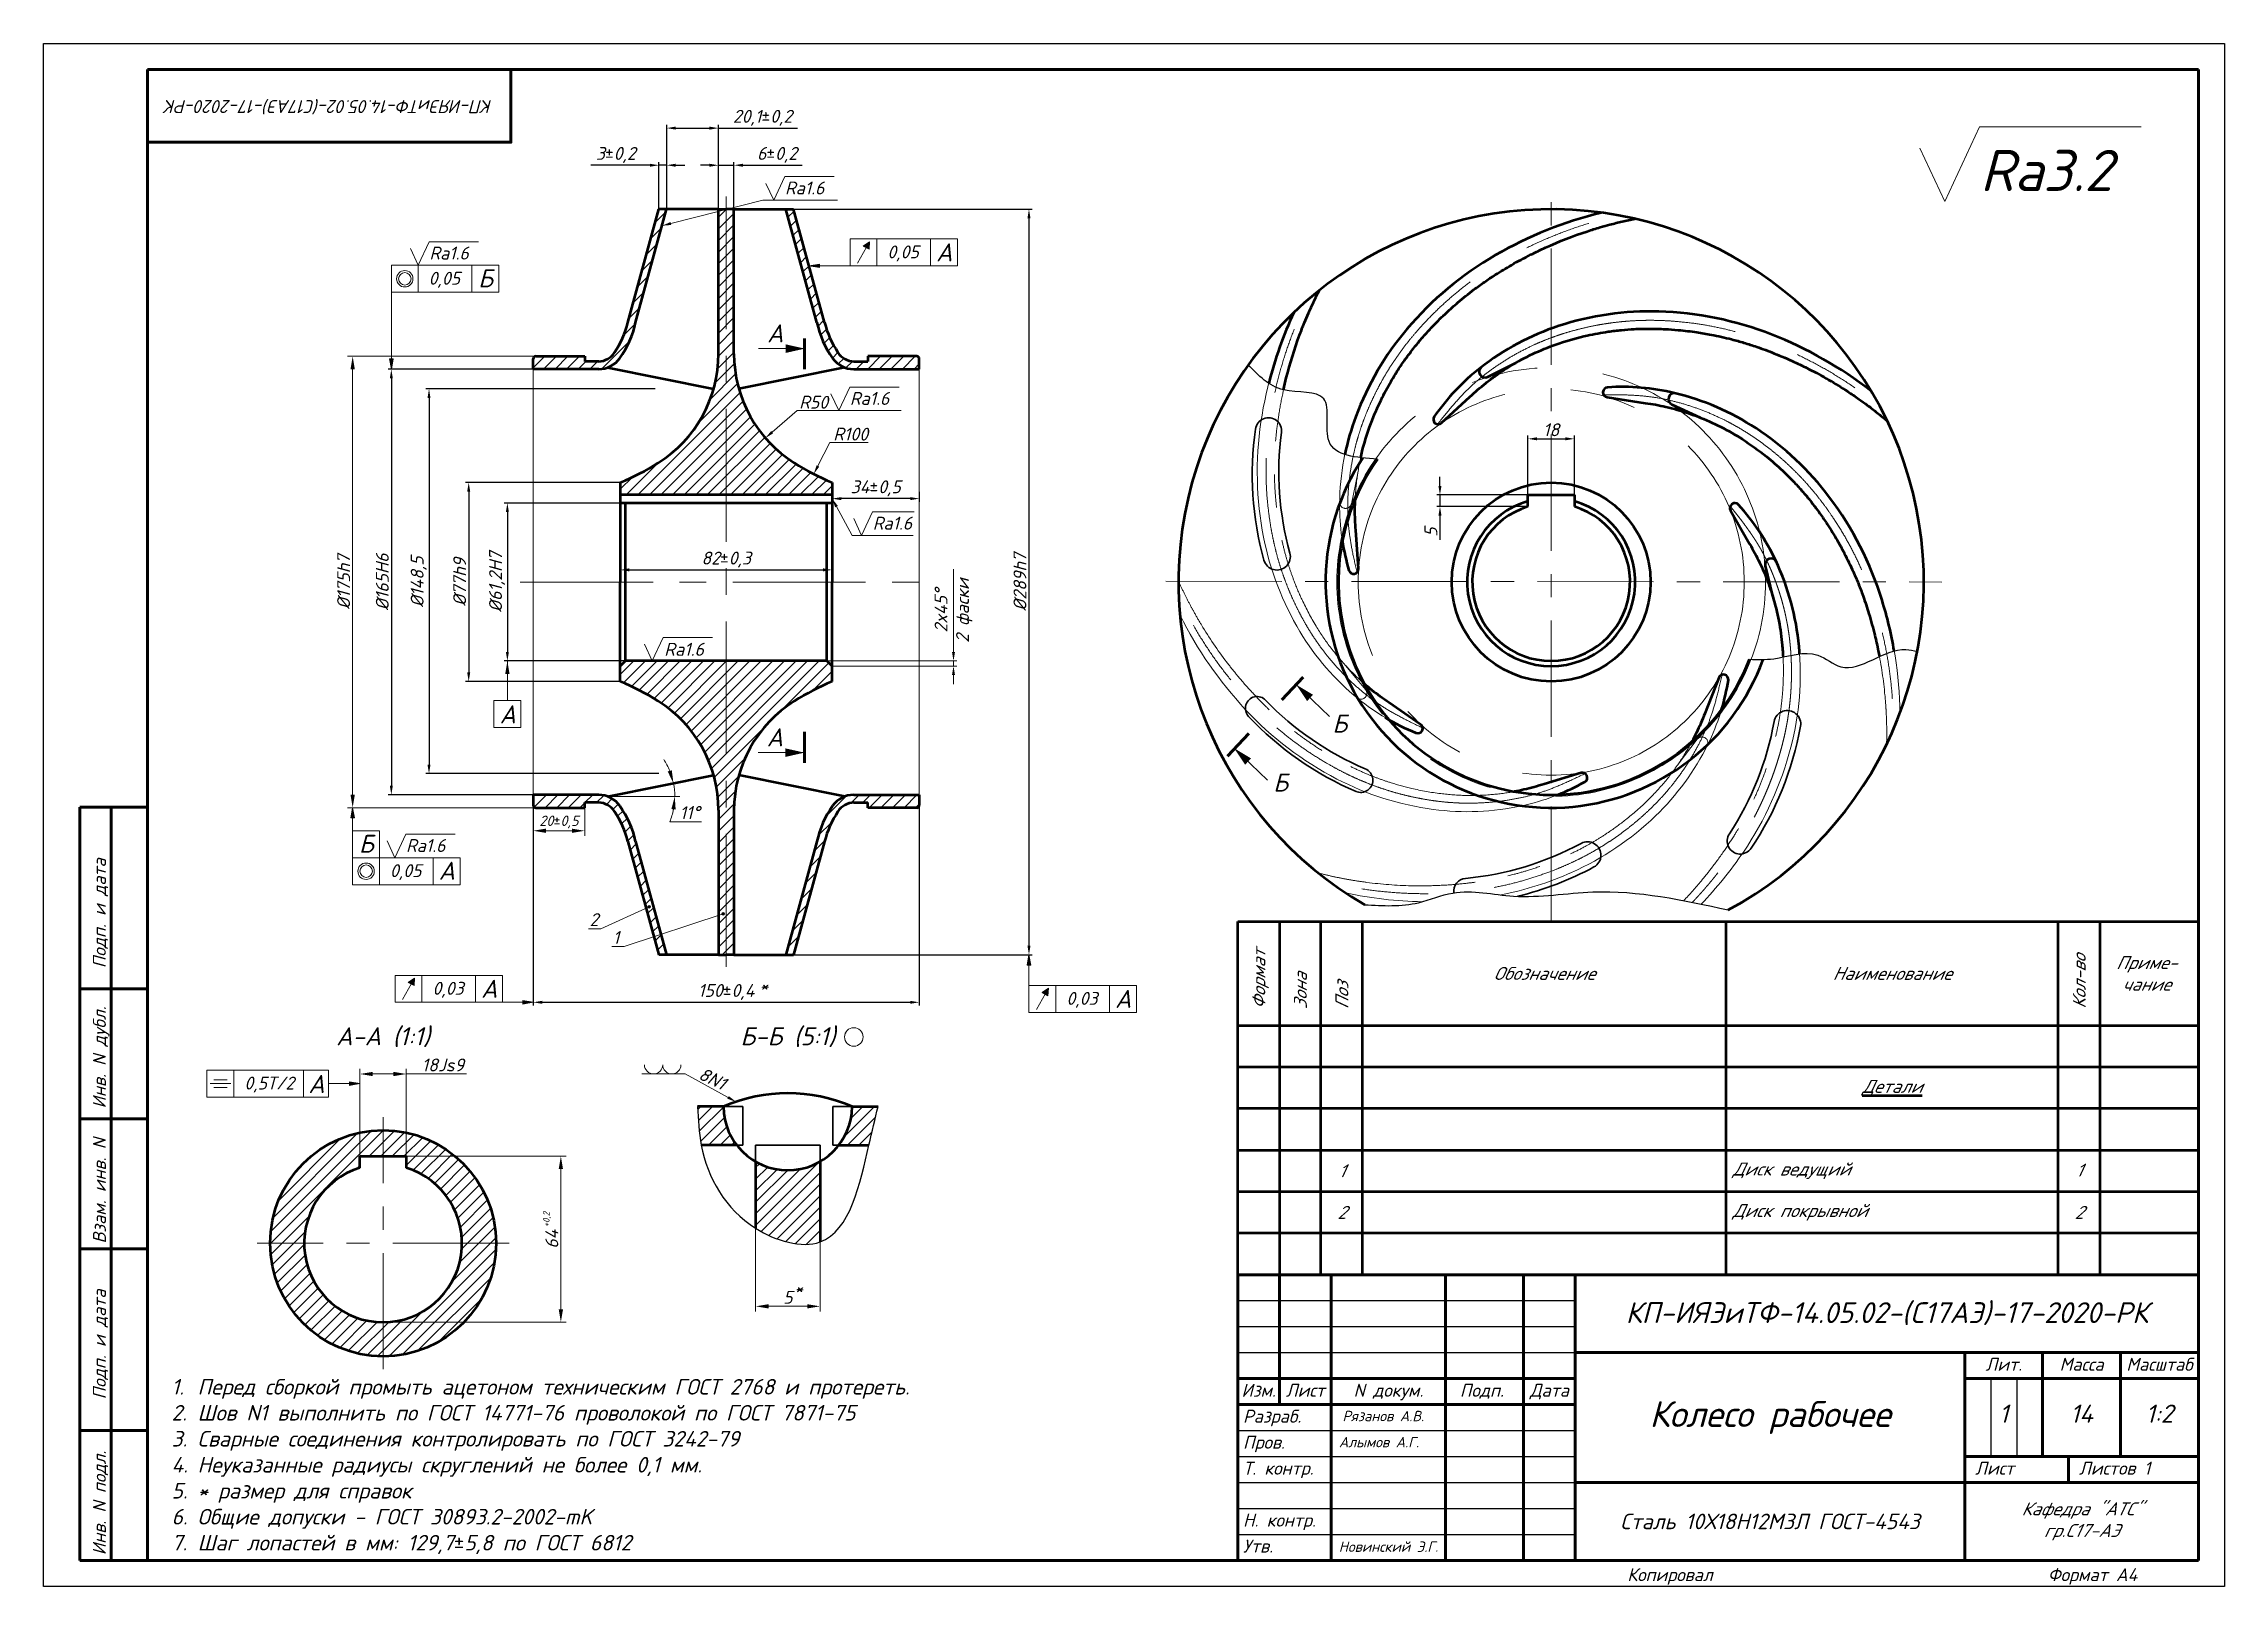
# Paper-space layout 'А3_Н' of a CAD drawing. Header units: millimetres. Extents: x -5 to 415, y -5 to 292.
# The model-space entities are those that its viewports show. They can reach past a viewport. Long polylines and large blocks are cut down to what shows.
import ezdxf
from ezdxf.enums import TextEntityAlignment as Align

# ---------------------------------------------------------------- set-up
doc = ezdxf.new("R2010")
doc.units = ezdxf.units.MM
for name, pattern in [('JIS_08_50', [53, 50, -1.125, 0.75, -1.125]), ('осевая', [50.8, 31.75, -6.35, 6.35, -6.35]), ('осевая2', [28.575, 19.05, -3.175, 3.175, -3.175])]:
    doc.linetypes.add(name, pattern=pattern)
doc.layers.get('0').update_dxf_attribs({"lineweight": 53})
for name, color, linetype, lineweight in [('12312312312', 7, 'Continuous', 13), ('Оси', 7, 'осевая', 20), ('оси 2', 7, 'осевая', 9), ('ОСИ ЛОПАТОК', 7, 'осевая2', 13), ('Размеры', 7, 'Continuous', 20), ('СВАРКА', 7, 'Continuous', 30), ('тонкая', 7, 'Continuous', 25), ('ШТРИХ 2', 7, 'Continuous', 9), ('Штриховка', 7, 'Continuous', 20)]:
    doc.layers.add(name, color=color, linetype=linetype, lineweight=lineweight)
doc.layers.add('АТРИБУТЫ', color=250, linetype='Continuous')
doc.layers.add('РАМКА', color=7, linetype='Continuous')
doc.styles.add('ADRF1', font='isocpeur.ttf', dxfattribs={"oblique": 15})
doc.styles.add('Frame', font='isocpeur.ttf', dxfattribs={"oblique": 25, "height": 2.5})
doc.styles.add('Размер', font='isocpeur.ttf', dxfattribs={"oblique": 15})
doc.styles.add('Размеры', font='isocpeur.ttf', dxfattribs={"oblique": 15})
doc.dimstyles.new('гост', dxfattribs={"dimtxt": 5, "dimasz": 5, "dimexe": 2, "dimexo": 0, "dimgap": 1, "dimtad": 1, "dimdec": 0, "dimtxsty": 'ADRF1', "dimcen": 2.5, "dimadec": 0, "dimazin": 0, "dimtfac": 1, "dimtdec": 0, "dimtmove": 0, "dimatfit": 3, "dimfxl": 1, "dimlwd": 20, "dimlwe": 20, "dimarcsym": 0})
doc.dimstyles.new('Две стрелки', dxfattribs={"dimtxt": 2.5, "dimasz": 3.5, "dimexe": 1.25, "dimexo": 0, "dimgap": 1, "dimtad": 1, "dimdec": 3, "dimtxsty": 'Размер', "dimcen": 2.5, "dimadec": 0, "dimazin": 0, "dimtfac": 1, "dimtdec": 3, "dimtmove": 0, "dimatfit": 3, "dimfxl": 1, "dimarcsym": 0})
pattern_1 = [(45, (0, 12.3695), (-2.245064, 2.245064), [])]

psp = doc.layouts.new('А3_Н')

# ---------------------------------------------------------------- texts
at = {"char_height": 2.5, "width": 16.8999, "attachment_point": 1, "rotation": 90, "style": 'Frame'}
for s, insert in [('Формат', (227.75, 106.11)), ('Зона', (235.75, 106.11)), ('Кол-во', (385.75, 106.19)), ('Поз', (243.75, 106.11))]:
    psp.add_mtext(s, dxfattribs=dict(at, insert=insert))
at = {"char_height": 2.5, "style": 'Frame'}
for s, insert, width, attachment_point in [('Обозначение', (283.95, 113.01), 70, 5), ('Наименование', (350.95, 113.01), 64, 5), ('Приме-\\Pчание', (399.95, 113.01), 18, 5), ('{\\LДетали}', (350.95, 91.01), 64, 5), ('1', (244.95, 75.01), 8, 5), ('Диск ведущий', (320.22, 75.01), 64, 4), ('1', (386.95, 75.14), 8, 5), ('2', (244.95, 67.01), 8, 5), ('Диск покрывной', (320.22, 67.01), 64, 4), ('2', (386.95, 67.01), 8, 5)]:
    psp.add_mtext(s, dxfattribs=dict(at, insert=insert, width=width, attachment_point=attachment_point))
at = {"layer": 'Размеры'}
for s, insert, char_height, width, attachment_point, style in [('Ra3.2', (367.9, 271.56), 7.93, 29.1883, 1, 'Размеры'), ('Кафедра "АТС"\\Pгр.С17-АЭ', (387.45, 7.51), 2.5, 45, 5, 'Frame')]:
    psp.add_mtext(s, dxfattribs=dict(at, insert=insert, char_height=char_height, width=width, attachment_point=attachment_point, style=style))
at = {"layer": 'РАМКА', "style": 'Размеры'}
for s, insert, char_height, width, attachment_point in [('\\pt4.9977;{\\H1.201x;1.^IПеред сборкой промыть ацетоном техническим ГОСТ 2768 и протереть.\\P2.^IШов N1 выполнить по ГОСТ 14771-76 проволокой по ГОСТ 7871-75\\P\\pi-9.9953,l9.9953;3.^I\\H0.99992x;Сварные соединения контролировать по ГОСТ 3242-79\\H1.0001x;\\P\\pi0,l0;4.^IНеуказанные радиусы скруглений не более 0,1 мм.\\H0.99995x; \\P5.^I* размер для справок\\P6.^IОбщие допуски - ГОСТ 30893.2-2002-mK\\P7.^IШаг лопастей в мм: 129,7\\H0.99966x;\\Q0;±\\H1.0003x;\\Q15;5,8 по ГОСТ 6812}', (19.59, 34.93), 2.4988, 196.087, 1), ('Сталь 10Х18Н12М3Л ГОСТ-4543', (327.45, 7.51), 3, 75, 5)]:
    psp.add_mtext(s, dxfattribs=dict(at, insert=insert, char_height=char_height, width=width, attachment_point=attachment_point))
at = {"layer": 'Штриховка', "insert": (49.95, 280.01), "char_height": 2.5, "width": 70, "attachment_point": 5, "rotation": 180, "style": 'Размеры'}
psp.add_mtext('КП-ИЯЭиТФ-14.05.02-(C17АЭ)-17-2020-РК', dxfattribs=at)
at = {"layer": 'Штриховка', "style": 'Размеры'}
for s, insert, char_height, width, attachment_point in [('КП-ИЯЭиТФ-14.05.02-(C17АЭ)-17-2020-РК', (349.95, 47.51), 4, 120, 5), ('Колесо рабочее', (327.45, 27.51), 5, 75, 5), ('Рязанов А.В.', (245.1, 28.8), 2, 118.0616, 1), ('Алымов А.Г.', (244.42, 23.78), 2, 118.0616, 1), ('Новинский Э.Г.', (244.39, 3.65), 2, 118.0616, 1)]:
    psp.add_mtext(s, dxfattribs=dict(at, insert=insert, char_height=char_height, width=width, attachment_point=attachment_point))

msp = doc.modelspace()

# ---------------------------------------------------------------- texts
at = {"layer": 'Размеры', "width": 30.328199, "attachment_point": 1, "style": 'Размеры'}
for insert, char_height in [((246.909, 481.9276), 5), ((109.0299, 456.6917), 5), ((272.0916, 400.3522), 5), ((280.9536, 351.9965), 5), ((200.079, 303.1343), 5.04507), ((99.964, 227.0503), 5)]:
    msp.add_mtext('Ra1.6', dxfattribs=dict(at, insert=insert, char_height=char_height))
at = {"layer": 'Размеры', "attachment_point": 5, "style": 'Размер'}
for s, insert, char_height in [('0,05', (292.7241, 454.0702), 5), ('А', (308.6716, 454.4665), 7), ('0,05', (114.832, 443.8567), 5), ('Б', (130.7795, 444.4103), 7), ('А', (139.4053, 275.3755), 7), ('Б', (84.5539, 225.2318), 7), ('0,05', (99.832, 214.2153), 5), ('А', (115.7795, 214.7689), 7), ('{\\C256;0,03}', (116.2794, 168.6155), 5), ('{\\C256;А}', (132.2268, 169.0118), 7), ('0,03', (362.0997, 164.7089), 5), ('А', (378.0472, 165.1052), 7), ('А', (65.2401, 132.0961), 7), ('0,5Т/2', (46.9513, 131.8872), 5)]:
    msp.add_mtext(s, dxfattribs=dict(at, insert=insert, char_height=char_height))
at = {"layer": 'Размеры'}
for s, width, insert, char_height, attachment_point, style in [('А', 45.684336, (243.129, 423.0733), 7, 5, 'Размер'), ('Б', 45.684336, (462.0609, 271.8248), 7, 5, 'Размер'), ('А', 45.684336, (242.984, 266.4679), 7, 5, 'Размер'), ('Б', 45.684336, (439.112, 248.9728), 7, 5, 'Размер'), ('2', 2.608031, (171.1723, 198.3239), 5, 1, 'Размеры'), ('1', 2.608031, (180.156, 191.3981), 5, 1, 'Размеры'), ('*', 20.264876, (237.0317, 172.6649), 5, 1, 'Размеры'), ('*', 5, (250.5229, 55.3913), 5, 1, 'Размеры')]:
    msp.add_mtext_dynamic_manual_height_columns(s, width=width, gutter_width=12.5, heights=[0], dxfattribs=dict(at, insert=insert, char_height=char_height, attachment_point=attachment_point, style=style))
at = {"layer": 'Размеры', "attachment_point": 5, "style": 'Размер'}
for s, insert, char_height, rotation in [('R50', (258.0141, 396.3969), 5, 359.621566), ('R100', (272.3804, 384.0377), 5, 359.621566), ('{\\H2x;2x45%%D\\P2 фаски}', (312.2582, 315.6185), 2.5, 90)]:
    msp.add_mtext(s, dxfattribs=dict(at, insert=insert, char_height=char_height, rotation=rotation))
at = {"layer": 'Размеры', "color": 0, "char_height": 7, "attachment_point": 5, "style": 'Размер'}
for s, width, insert in [('А-А (1:1)', 42.229911, (91.0682, 150.2782)), ('Б-Б (5:1)', 43.062852, (248.0254, 150.2819))]:
    msp.add_mtext_dynamic_manual_height_columns(s, width=width, gutter_width=12.5, heights=[0], dxfattribs=dict(at, insert=insert))
at = {"layer": 'Размеры', "color": 0, "insert": (154.6572, 79.559), "char_height": 2.5, "attachment_point": 5, "rotation": 90, "style": 'Размер'}
msp.add_mtext_dynamic_manual_height_columns('+0,2', width=25.516889, gutter_width=12.5, heights=[0], dxfattribs=at)
at = {"layer": 'Штриховка', "insert": (210.004, 237.3131), "char_height": 5, "attachment_point": 5, "rotation": 1.1055802, "style": 'ADRF1'}
msp.add_mtext('11°', dxfattribs=at)
at = {"layer": 'Штриховка', "insert": (215.1735, 138.7592), "char_height": 5, "attachment_point": 1, "rotation": 334.0918694, "style": 'Размеры'}
msp.add_mtext_dynamic_manual_height_columns('8N1', width=18.5862, gutter_width=12.5, heights=[0], dxfattribs=at)

# ---------------------------------------------------------------- blocks, each defined once
blk = doc.blocks.new('РАМКА_1')
at = {"layer": 'РАМКА'}
for p, q in [((0, 297), (420, 297)), ((0, 0), (0, 297)), ((420, 297), (420, 0)), ((230, 55), (295, 55)), ((230, 50), (295, 50)), ((230, 45), (295, 45)), ((375, 40), (375, 25)), ((380, 40), (380, 25)), ((230, 30), (295, 30)), ((230, 25), (295, 25)), ((230, 20), (295, 20)), ((230, 15), (295, 15)), ((230, 10), (295, 10)), ((420, 0), (0, 0))]:
    blk.add_line(p, q, dxfattribs=at)
at = {"layer": 'РАМКА', "lineweight": 60}
for p, q in [((20, 292), (415, 292)), ((20, 292), (415, 292)), ((20, 5), (20, 292)), ((90, 288), (90, 292)), ((415, 292), (415, 5)), ((7, 5), (7, 150)), ((20, 150), (7, 150)), ((13, 5), (13, 150)), ((20, 115), (7, 115)), ((20, 90), (7, 90)), ((20, 65), (7, 65)), ((415, 60), (230, 60)), ((230, 60), (230, 5)), ((238, 60), (238, 35)), ((248, 60), (248, 5)), ((270, 60), (270, 5)), ((285, 60), (285, 5)), ((295, 60), (295, 5)), ((295, 45), (415, 45)), ((370, 45), (370, 5)), ((385, 45), (385, 25)), ((400, 45), (400, 25)), ((230, 40), (295, 40)), ((370, 40), (415, 40)), ((230, 35), (295, 35)), ((20, 30), (7, 30)), ((370, 25), (415, 25)), ((390, 25), (390, 20)), ((295, 20), (415, 20)), ((230, 5), (7, 5)), ((415, 5), (230, 5))]:
    blk.add_line(p, q, dxfattribs=at)
blk.add_lwpolyline([(20, 292), (90, 292), (90, 278), (20, 278)], close=True, dxfattribs=at)
at = {"layer": 'АТРИБУТЫ', "style": 'ADRF1', "oblique": 15, "flags": 8}
blk.add_attdef('DOCUMENT(В)', text='', height=5, rotation=180, dxfattribs=at).set_placement((58.62, 287.69), align=Align.CENTER)
for tag, height, p in [('DOCUMENT', 5, (355.77, 50.55)), ('NAME', 5, (332.5, 30)), ('LITER_1', 3.5, (372.5, 31.5)), ('LITER_2', 3.5, (377.5, 31.5)), ('LITER_3', 3.5, (382.5, 31.5)), ('MASS', 3.5, (392.5, 31.5)), ('SCALE', 3.5, (407.5, 31.5)), ('MATERIAL', 3.5, (332.5, 11.5)), ('DIFF_INDEX', 3.5, (393, 11.5))]:
    blk.add_attdef(tag, text='', height=height, dxfattribs=at).set_placement(p, align=Align.CENTER)
for tag, p in [('DEVELOPED_BY', (248.82, 31.5)), ('CHECKED_BY', (248.82, 26.5)), ('TECH_CONTR', (248.82, 21.5)), ('PAGE_NO', (381, 21.5)), ('PAGES_AMOUNT', (404.5, 21.5)), ('AUX_LEFT', (231, 16.5)), ('AUX_RIGHT', (248.82, 16.5)), ('NOM_CONTR', (248.82, 11.5)), ('APPROVED_BY', (248.82, 6.5))]:
    blk.add_attdef(tag, p, '', height=2.5, dxfattribs=at)
for tag, width, p, p2 in [('DEV_DATE', 1.155323, (285, 31.5), (294.53, 31.5)), ('CHK_DATE', 0.5625, (285, 26.5), (294, 26.5)), ('T_CONTR_DATE', 0.371134, (285, 21.5), (294, 21.5)), ('AUX_DATE', 0.537313, (285, 16.5), (294, 16.5)), ('NOM_CONTR_DATE', 0.315789, (285, 11.5), (294, 11.5)), ('APPROVED_DATE', 0.339623, (285, 6.5), (294, 6.5))]:
    blk.add_attdef(tag, text='', height=2.5, dxfattribs=dict(at, width=width)).set_placement(p, p2, align=Align.FIT)
at = {"layer": 'РАМКА', "style": 'ADRF1', "oblique": 15}
for s, p in [('Подп. и дата', (12, 119)), ('Инв. N дубл.', (12, 92)), ('Взам. инв. N', (12, 66)), ('Подп. и дата', (12, 36)), ('Инв. N подл.', (12, 6))]:
    blk.add_text(s, height=2.5, rotation=90, dxfattribs=at).set_placement(p)
for s, p in [('Лит.', (377.5, 41.5)), ('Масса', (392.5, 41.5)), ('Масштаб', (407.5, 41.5)), ('Изм.', (234, 36.5)), ('Лист', (243, 36.5)), ('N докум.', (259, 36.5)), ('Подп.', (277, 36.5)), ('Дата', (290, 36.5))]:
    blk.add_text(s, height=2.5, dxfattribs=at).set_placement(p, align=Align.CENTER)
for s, p in [('Разраб.', (231, 31.5)), ('Пров.', (231, 26.5)), ('Т. контр.', (231, 21.5)), ('Лист', (372, 21.5)), ('Листов', (392, 21.5)), ('Н. контр.', (231, 11.5)), ('Утв.', (231, 6.5)), ('Копировал', (305, 1)), ('Формат A4', (386, 1))]:
    blk.add_text(s, height=2.5, dxfattribs=at).set_placement(p)
blk = doc.blocks.new('*D28')
at = {"layer": 'Defpoints', "color": 0, "transparency": 16777216}
for p in [(183.05, 357.3), (139.26, 296.1), (185.05, 296.1)]:
    blk.add_point(p, dxfattribs=at)
at = {"layer": 'Размеры', "color": 0, "lineweight": -2, "transparency": 16777216}
for p, q in [((183.05, 357.3), (138.01, 357.3)), ((139.26, 353.8), (139.26, 299.6)), ((185.05, 296.1), (138.01, 296.1))]:
    blk.add_line(p, q, dxfattribs=at)
at = {"layer": 'Размеры', "color": 0, "transparency": 16777216}
for points in [[(138.68, 353.8), (139.84, 353.8), (139.26, 357.3)], [(138.68, 299.6), (139.84, 299.6), (139.26, 296.1)]]:
    blk.add_solid(points, dxfattribs=at)
at = {"layer": 'Размеры', "color": 0, "transparency": 16777216, "insert": (135.26, 326.7), "char_height": 2.5, "attachment_point": 5, "rotation": 90, "style": 'Размер'}
blk.add_mtext('{\\H2x;%%C61,2H7}', dxfattribs=at)
blk = doc.blocks.new('*D29')
at = {"layer": 'Defpoints', "color": 0, "transparency": 16777216}
for p in [(183.05, 365.25), (124.26, 288.14), (183.05, 288.14)]:
    blk.add_point(p, dxfattribs=at)
at = {"layer": 'Размеры', "color": 0, "lineweight": -2, "transparency": 16777216}
for p, q in [((183.05, 365.25), (123.01, 365.25)), ((124.26, 361.75), (124.26, 291.64)), ((183.05, 288.14), (123.01, 288.14))]:
    blk.add_line(p, q, dxfattribs=at)
at = {"layer": 'Размеры', "color": 0, "transparency": 16777216}
for points in [[(123.68, 361.75), (124.84, 361.75), (124.26, 365.25)], [(123.68, 291.64), (124.84, 291.64), (124.26, 288.14)]]:
    blk.add_solid(points, dxfattribs=at)
at = {"layer": 'Размеры', "color": 0, "transparency": 16777216, "insert": (120.76, 326.7), "char_height": 2.5, "attachment_point": 5, "rotation": 90, "style": 'Размер'}
blk.add_mtext('{\\H2x;%%C77h9}', dxfattribs=at)
blk = doc.blocks.new('*D30')
at = {"layer": 'Defpoints', "color": 0, "transparency": 16777216}
for p in [(196.59, 401.56), (108.87, 252.45), (197.97, 252.45)]:
    blk.add_point(p, dxfattribs=at)
at = {"layer": 'Размеры', "color": 0, "lineweight": -2, "transparency": 16777216}
for p, q in [((196.59, 401.56), (107.62, 401.56)), ((108.87, 398.06), (108.87, 255.95)), ((197.97, 252.45), (107.62, 252.45))]:
    blk.add_line(p, q, dxfattribs=at)
at = {"layer": 'Размеры', "color": 0, "transparency": 16777216}
for points in [[(108.28, 398.06), (109.45, 398.06), (108.87, 401.56)], [(108.28, 255.95), (109.45, 255.95), (108.87, 252.45)]]:
    blk.add_solid(points, dxfattribs=at)
at = {"layer": 'Размеры', "color": 0, "transparency": 16777216, "insert": (104.87, 326.78), "char_height": 2.5, "attachment_point": 5, "rotation": 90, "style": 'Размер'}
blk.add_mtext('{\\H2x;%%C148,5}', dxfattribs=at)
blk = doc.blocks.new('*D31')
at = {"layer": 'Defpoints', "color": 0, "transparency": 16777216}
for p in [(149.26, 409.2), (94.26, 244.2), (149.26, 244.2)]:
    blk.add_point(p, dxfattribs=at)
at = {"layer": 'Размеры', "color": 0, "lineweight": -2, "transparency": 16777216}
for p, q in [((149.26, 409.2), (93.01, 409.2)), ((94.26, 405.7), (94.26, 247.7)), ((149.26, 244.2), (93.01, 244.2))]:
    blk.add_line(p, q, dxfattribs=at)
at = {"layer": 'Размеры', "color": 0, "transparency": 16777216}
for points in [[(93.68, 405.7), (94.84, 405.7), (94.26, 409.2)], [(93.68, 247.7), (94.84, 247.7), (94.26, 244.2)]]:
    blk.add_solid(points, dxfattribs=at)
at = {"layer": 'Размеры', "color": 0, "transparency": 16777216, "insert": (90.76, 326.7), "char_height": 2.5, "attachment_point": 5, "rotation": 90, "style": 'Размер'}
blk.add_mtext('{\\H2x;%%C165H6}', dxfattribs=at)
blk = doc.blocks.new('*D32')
at = {"layer": 'Defpoints', "color": 0, "transparency": 16777216}
for p in [(198.03, 471.2), (198.03, 182.2), (341.53, 182.2)]:
    blk.add_point(p, dxfattribs=at)
at = {"layer": 'Размеры', "color": 0, "lineweight": -2, "transparency": 16777216}
for p, q in [((198.03, 471.2), (342.78, 471.2)), ((341.53, 467.7), (341.53, 185.7)), ((198.03, 182.2), (342.78, 182.2))]:
    blk.add_line(p, q, dxfattribs=at)
at = {"layer": 'Размеры', "color": 0, "transparency": 16777216}
for points in [[(340.95, 467.7), (342.11, 467.7), (341.53, 471.2)], [(340.95, 185.7), (342.11, 185.7), (341.53, 182.2)]]:
    blk.add_solid(points, dxfattribs=at)
at = {"layer": 'Размеры', "color": 0, "transparency": 16777216, "insert": (338.03, 326.7), "char_height": 2.5, "attachment_point": 5, "rotation": 90, "style": 'Размер'}
blk.add_mtext('{\\H2x;%%C289h7}', dxfattribs=at)
blk = doc.blocks.new('*D33')
at = {"layer": 'Defpoints', "color": 0, "transparency": 16777216}
for p in [(201.03, 488.25), (198.03, 471.2), (201.03, 471.2)]:
    blk.add_point(p, dxfattribs=at)
at = {"layer": 'Размеры', "color": 0, "lineweight": -2, "transparency": 16777216}
for p, q in [((194.53, 488.25), (171.6, 488.25)), ((198.03, 471.2), (198.03, 489.5)), ((201.03, 488.25), (198.03, 488.25)), ((201.03, 471.2), (201.03, 489.5)), ((204.53, 488.25), (208.03, 488.25))]:
    blk.add_line(p, q, dxfattribs=at)
at = {"layer": 'Размеры', "color": 0, "transparency": 16777216}
for points in [[(194.53, 488.83), (194.53, 487.66), (198.03, 488.25)], [(204.53, 488.83), (204.53, 487.66), (201.03, 488.25)]]:
    blk.add_solid(points, dxfattribs=at)
at = {"layer": 'Размеры', "color": 0, "transparency": 16777216, "insert": (181.31, 492.25), "char_height": 2.5, "attachment_point": 5, "style": 'Размер'}
blk.add_mtext('{\\H2x;3\\Q0;±\\Q15;0,2}', dxfattribs=at)
blk = doc.blocks.new('*D34')
at = {"layer": 'Defpoints', "color": 0, "transparency": 16777216}
for p in [(221.13, 502.64), (201.03, 471.2), (221.13, 471.2)]:
    blk.add_point(p, dxfattribs=at)
at = {"layer": 'Размеры', "color": 0, "lineweight": -2, "transparency": 16777216}
for p, q in [((201.03, 471.2), (201.03, 503.89)), ((204.53, 502.64), (217.63, 502.64)), ((221.13, 471.2), (221.13, 503.89)), ((221.13, 502.64), (251.81, 502.64))]:
    blk.add_line(p, q, dxfattribs=at)
at = {"layer": 'Размеры', "color": 0, "transparency": 16777216}
for points in [[(204.53, 503.22), (204.53, 502.05), (201.03, 502.64)], [(217.63, 503.22), (217.63, 502.05), (221.13, 502.64)]]:
    blk.add_solid(points, dxfattribs=at)
at = {"layer": 'Размеры', "color": 0, "transparency": 16777216, "insert": (238.22, 506.64), "char_height": 2.5, "attachment_point": 5, "style": 'Размер'}
blk.add_mtext('{\\H2x;20,1\\Q0;±\\Q15;0,2}', dxfattribs=at)
blk = doc.blocks.new('*D35')
at = {"layer": 'Defpoints', "color": 0, "transparency": 16777216}
for p in [(221.13, 488.25), (221.13, 471.2), (227.13, 471.2)]:
    blk.add_point(p, dxfattribs=at)
at = {"layer": 'Размеры', "color": 0, "lineweight": -2, "transparency": 16777216}
for p, q in [((217.63, 488.25), (214.13, 488.25)), ((221.13, 471.2), (221.13, 489.5)), ((221.13, 488.25), (227.13, 488.25)), ((227.13, 471.2), (227.13, 489.5)), ((230.63, 488.25), (253.56, 488.25))]:
    blk.add_line(p, q, dxfattribs=at)
at = {"layer": 'Размеры', "color": 0, "transparency": 16777216}
for points in [[(217.63, 488.83), (217.63, 487.66), (221.13, 488.25)], [(230.63, 488.83), (230.63, 487.66), (227.13, 488.25)]]:
    blk.add_solid(points, dxfattribs=at)
at = {"layer": 'Размеры', "color": 0, "transparency": 16777216, "insert": (243.84, 492.25), "char_height": 2.5, "attachment_point": 5, "style": 'Размер'}
blk.add_mtext('{\\H2x;6\\Q0;±\\Q15;0,2}', dxfattribs=at)
blk = doc.blocks.new('*D36')
at = {"layer": 'Defpoints', "color": 0, "transparency": 16777216}
for p in [(265.2, 361.65), (265.2, 359.02), (298.99, 361.65)]:
    blk.add_point(p, dxfattribs=at)
at = {"layer": 'Размеры', "color": 0, "lineweight": -2, "transparency": 16777216}
for p, q in [((265.2, 361.65), (265.2, 357.77)), ((295.49, 359.02), (268.7, 359.02)), ((298.99, 361.65), (298.99, 357.77))]:
    blk.add_line(p, q, dxfattribs=at)
at = {"layer": 'Размеры', "color": 0, "transparency": 16777216}
for points in [[(268.7, 359.6), (268.7, 358.43), (265.2, 359.02)], [(295.49, 359.6), (295.49, 358.43), (298.99, 359.02)]]:
    blk.add_solid(points, dxfattribs=at)
at = {"layer": 'Размеры', "color": 0, "transparency": 16777216, "insert": (282.1, 363.02), "char_height": 2.5, "attachment_point": 5, "style": 'Размер'}
blk.add_mtext('{\\H2x;34\\Q0;±\\Q15;0,5}', dxfattribs=at)
blk = doc.blocks.new('*D37')
at = {"layer": 'Defpoints', "color": 0, "transparency": 16777216}
for p in [(183.05, 340.45), (265.2, 340.45), (265.2, 331.4)]:
    blk.add_point(p, dxfattribs=at)
at = {"layer": 'Размеры', "color": 0, "lineweight": -2, "transparency": 16777216}
for p, q in [((183.05, 340.45), (183.05, 330.15)), ((265.2, 340.45), (265.2, 330.15)), ((186.55, 331.4), (261.7, 331.4))]:
    blk.add_line(p, q, dxfattribs=at)
at = {"layer": 'Размеры', "color": 0, "transparency": 16777216}
for points in [[(186.55, 331.99), (186.55, 330.82), (183.05, 331.4)], [(261.7, 331.99), (261.7, 330.82), (265.2, 331.4)]]:
    blk.add_solid(points, dxfattribs=at)
at = {"layer": 'Размеры', "color": 0, "transparency": 16777216, "insert": (224.13, 335.4), "char_height": 2.5, "attachment_point": 5, "style": 'Размер'}
blk.add_mtext('{\\H2x;82\\Q0;±\\Q15;0,3}', dxfattribs=at)
blk = doc.blocks.new('*D38')
at = {"layer": 'Defpoints', "color": 0, "transparency": 16777216}
for p in [(149.26, 244.2), (298.99, 244.2), (298.99, 163.78)]:
    blk.add_point(p, dxfattribs=at)
at = {"layer": 'Размеры', "color": 0, "lineweight": -2, "transparency": 16777216}
for p, q in [((149.26, 244.2), (149.26, 162.53)), ((298.99, 244.2), (298.99, 162.53)), ((152.76, 163.78), (295.49, 163.78))]:
    blk.add_line(p, q, dxfattribs=at)
at = {"layer": 'Размеры', "color": 0, "transparency": 16777216}
for points in [[(152.76, 164.36), (152.76, 163.19), (149.26, 163.78)], [(295.49, 164.36), (295.49, 163.19), (298.99, 163.78)]]:
    blk.add_solid(points, dxfattribs=at)
at = {"layer": 'Размеры', "color": 0, "transparency": 16777216, "insert": (224.13, 167.78), "char_height": 2.5, "attachment_point": 5, "style": 'Размер'}
blk.add_mtext('{\\H2x;150\\Q0;±\\Q15;0,4}', dxfattribs=at)
blk = doc.blocks.new('*D39')
at = {"layer": 'Defpoints', "color": 0, "transparency": 16777216}
for p in [(91.07, 104.11), (91.07, 39.76), (160, 39.76)]:
    blk.add_point(p, dxfattribs=at)
at = {"layer": 'Размеры', "color": 0, "linetype": 'Continuous', "lineweight": 20, "transparency": 16777216}
for p, q in [((91.07, 104.11), (162, 104.11)), ((160, 99.11), (160, 44.76)), ((91.07, 39.76), (162, 39.76))]:
    blk.add_line(p, q, dxfattribs=at)
at = {"layer": 'Размеры', "color": 0, "transparency": 16777216}
for points in [[(159.17, 99.11), (160.84, 99.11), (160, 104.11)], [(159.17, 44.76), (160.84, 44.76), (160, 39.76)]]:
    blk.add_solid(points, dxfattribs=at)
at = {"layer": 'Размеры', "color": 0, "transparency": 16777216, "insert": (156.5, 71.94), "char_height": 5, "attachment_point": 5, "rotation": 90, "style": 'ADRF1'}
blk.add_mtext('64', dxfattribs=at)
blk = doc.blocks.new('*D40')
at = {"layer": 'Defpoints', "color": 0, "transparency": 16777216}
for p in [(100.07, 135.99), (82.07, 104.11), (100.07, 104.11)]:
    blk.add_point(p, dxfattribs=at)
at = {"layer": 'Размеры', "color": 0, "linetype": 'Continuous', "lineweight": 20, "transparency": 16777216}
for p, q in [((82.07, 104.11), (82.07, 137.99)), ((87.07, 135.99), (95.07, 135.99)), ((100.07, 104.11), (100.07, 137.99)), ((100.07, 135.99), (123.41, 135.99))]:
    blk.add_line(p, q, dxfattribs=at)
at = {"layer": 'Размеры', "color": 0, "transparency": 16777216}
for points in [[(87.07, 136.82), (87.07, 135.15), (82.07, 135.99)], [(95.07, 136.82), (95.07, 135.15), (100.07, 135.99)]]:
    blk.add_solid(points, dxfattribs=at)
at = {"layer": 'Размеры', "color": 0, "transparency": 16777216, "insert": (114.24, 139.49), "char_height": 5, "attachment_point": 5, "style": 'ADRF1'}
blk.add_mtext('18Js9', dxfattribs=at)
blk = doc.blocks.new('*D41')
at = {"layer": 'Defpoints', "color": 0, "transparency": 16777216}
for p in [(553.03, 382.2), (535.03, 360.44), (553.03, 360.44)]:
    blk.add_point(p, dxfattribs=at)
at = {"layer": 'Размеры', "color": 0, "lineweight": -2, "transparency": 16777216}
for p, q in [((535.03, 360.44), (535.03, 383.45)), ((538.53, 382.2), (549.53, 382.2)), ((553.03, 360.44), (553.03, 383.45))]:
    blk.add_line(p, q, dxfattribs=at)
at = {"layer": 'Размеры', "color": 0, "transparency": 16777216}
for points in [[(538.53, 382.79), (538.53, 381.62), (535.03, 382.2)], [(549.53, 382.79), (549.53, 381.62), (553.03, 382.2)]]:
    blk.add_solid(points, dxfattribs=at)
at = {"layer": 'Размеры', "color": 0, "transparency": 16777216, "insert": (544.03, 385.7), "char_height": 2.5, "attachment_point": 5, "style": 'Размер'}
blk.add_mtext('{\\H2x;18}', dxfattribs=at)
blk = doc.blocks.new('*D42')
at = {"layer": 'Defpoints', "color": 0, "transparency": 16777216}
for p in [(500.9, 355.94), (535.03, 360.44), (535.03, 355.94)]:
    blk.add_point(p, dxfattribs=at)
at = {"layer": 'Размеры', "color": 0, "lineweight": -2, "transparency": 16777216}
for p, q in [((500.9, 363.94), (500.9, 367.44)), ((535.03, 360.44), (499.65, 360.44)), ((535.03, 355.94), (499.65, 355.94)), ((500.9, 360.44), (500.9, 355.94)), ((500.9, 352.44), (500.9, 343.1))]:
    blk.add_line(p, q, dxfattribs=at)
at = {"layer": 'Размеры', "color": 0, "transparency": 16777216}
for points in [[(500.32, 363.94), (501.49, 363.94), (500.9, 360.44)], [(500.32, 352.44), (501.49, 352.44), (500.9, 355.94)]]:
    blk.add_solid(points, dxfattribs=at)
at = {"layer": 'Размеры', "color": 0, "transparency": 16777216, "insert": (497.4, 346.02), "char_height": 2.5, "attachment_point": 5, "rotation": 90, "style": 'Размер'}
blk.add_mtext('{\\H2x;5}', dxfattribs=at)
blk = doc.blocks.new('*D43')
at = {"layer": 'Defpoints', "color": 0, "transparency": 16777216}
for p in [(150.26, 414.2), (79.26, 239.2), (150.26, 239.2)]:
    blk.add_point(p, dxfattribs=at)
at = {"layer": 'Штриховка', "color": 0, "linetype": 'Continuous', "lineweight": 20, "transparency": 16777216}
for p, q in [((150.26, 414.2), (77.26, 414.2)), ((79.26, 409.2), (79.26, 244.2)), ((150.26, 239.2), (77.26, 239.2))]:
    blk.add_line(p, q, dxfattribs=at)
at = {"layer": 'Штриховка', "color": 0, "transparency": 16777216}
for points in [[(78.43, 409.2), (80.09, 409.2), (79.26, 414.2)], [(78.43, 244.2), (80.09, 244.2), (79.26, 239.2)]]:
    blk.add_solid(points, dxfattribs=at)
at = {"layer": 'Штриховка', "color": 0, "transparency": 16777216, "insert": (75.76, 326.7), "char_height": 5, "attachment_point": 5, "rotation": 90, "style": 'ADRF1'}
blk.add_mtext('%%C175h7', dxfattribs=at)
blk = doc.blocks.new('*D45')
at = {"layer": 'Defpoints', "color": 0, "transparency": 16777216}
for p in [(235.53, 76.2), (260.53, 70.88), (260.53, 45.93)]:
    blk.add_point(p, dxfattribs=at)
at = {"layer": 'Штриховка', "color": 0, "linetype": 'Continuous', "lineweight": 20, "transparency": 16777216}
for p, q in [((235.53, 76.2), (235.53, 43.93)), ((260.53, 70.88), (260.53, 43.93)), ((240.53, 45.93), (255.53, 45.93))]:
    blk.add_line(p, q, dxfattribs=at)
at = {"layer": 'Штриховка', "color": 0, "transparency": 16777216}
for points in [[(240.53, 46.76), (240.53, 45.1), (235.53, 45.93)], [(255.53, 46.76), (255.53, 45.1), (260.53, 45.93)]]:
    blk.add_solid(points, dxfattribs=at)
at = {"layer": 'Штриховка', "color": 0, "transparency": 16777216, "insert": (248.03, 49.43), "char_height": 5, "attachment_point": 5, "style": 'ADRF1'}
blk.add_mtext('5', dxfattribs=at)
blk = doc.blocks.new('*D46')
at = {"layer": 'Defpoints', "color": 0, "transparency": 16777216}
for p in [(149.26, 241.2), (169.26, 241.2), (149.26, 230.27)]:
    blk.add_point(p, dxfattribs=at)
at = {"layer": 'Штриховка', "color": 0, "linetype": 'Continuous', "lineweight": 20, "transparency": 16777216}
for p, q in [((149.26, 241.2), (149.26, 228.27)), ((169.26, 241.2), (169.26, 228.27)), ((164.26, 230.27), (154.26, 230.27))]:
    blk.add_line(p, q, dxfattribs=at)
at = {"layer": 'Штриховка', "color": 0, "transparency": 16777216}
for points in [[(154.26, 231.1), (154.26, 229.44), (149.26, 230.27)], [(164.26, 231.1), (164.26, 229.44), (169.26, 230.27)]]:
    blk.add_solid(points, dxfattribs=at)
at = {"layer": 'Штриховка', "color": 0, "transparency": 16777216, "insert": (159.26, 233.67), "char_height": 5, "attachment_point": 5, "style": 'ADRF1'}
blk.add_mtext('{\\H0.8x;20\\Q0;±\\Q15;0,5}', dxfattribs=at)

# ---------------------------------------------------------------- dimensions: what is measured, and where the dimension line sits
at = {"layer": 'Размеры'}
for base, p1, p2, text, picture, middle in [((221.128, 502.6357), (201.028, 471.1957), (221.128, 471.1957), '{\\H2x;<>\\Q0;±\\Q15;0,2}', '*D34', (238.2177, 506.6357)), ((553.035, 382.2037), (535.035, 360.4422), (553.035, 360.4422), '{\\H2x;<>}', '*D41', (544.035, 385.7037)), ((265.2033, 359.0165), (298.9946, 361.6481), (265.2033, 361.6481), '{\\H2x;34\\Q0;±\\Q15;0,5}', '*D36', (282.099, 363.0165))]:
    dim = msp.add_linear_dim(base=base, p1=p1, p2=p2, text=text, dimstyle='Две стрелки', dxfattribs=at)
    dim.commit()
    dim.dimension.update_dxf_attribs({"geometry": picture, "text_midpoint": middle})
for base, p1, p2, text, dimstyle, picture, middle in [((201.028, 488.2467), (198.028, 471.1957), (201.028, 471.1957), '{\\H2x;<>\\Q0;±\\Q15;0,2}', 'Две стрелки', '*D33', (181.3132, 488.2467)), ((221.128, 488.2467), (227.128, 471.1957), (221.128, 471.1957), '{\\H2x;<>\\Q0;±\\Q15;0,2}', 'Две стрелки', '*D35', (243.8427, 488.2467)), ((265.2033, 331.4037), (183.0527, 340.4512), (265.2033, 340.4512), '{\\H2x;82\\Q0;±\\Q15;0,3}', 'Две стрелки', '*D37', (224.128, 331.4037)), ((298.9946, 163.7752), (149.2613, 244.1957), (298.9946, 244.1957), '{\\H2x;150\\Q0;±\\Q15;0,4}', 'Две стрелки', '*D38', (224.128, 163.7752)), ((100.0682, 135.9866), (82.0682, 104.1114), (100.0682, 104.1114), '<>Js9', 'гост', '*D40', (114.2381, 135.9866))]:
    dim = msp.add_linear_dim(base=base, p1=p1, p2=p2, text=text, dimstyle=dimstyle, dxfattribs=at)
    dim.commit()
    dim.dimension.update_dxf_attribs({"geometry": picture, "text_midpoint": middle, "dimtype": 160})
for base, p1, p2, text, picture, middle in [((341.529, 182.1957), (198.028, 471.1957), (198.028, 182.1957), '{\\H2x;%%C<>h7}', '*D32', (341.529, 326.6957)), ((94.2613, 244.1957), (149.2613, 409.1957), (149.2613, 244.1957), '{\\H2x;%%C<>H6}', '*D31', (94.2613, 326.6957)), ((108.8674, 252.4457), (196.5859, 401.5616), (197.9693, 252.4457), '{\\H2x;%%C148,5}', '*D30', (108.8674, 326.7831)), ((124.2613, 288.1402), (183.0527, 365.2512), (183.0527, 288.1402), '{\\H2x;%%C77h9}', '*D29', (124.2613, 326.6957)), ((139.2613, 296.0957), (183.0527, 357.2957), (185.0527, 296.0957), '{\\H2x;%%C<>H7}', '*D28', (139.2613, 326.6957))]:
    dim = msp.add_linear_dim(base=base, p1=p1, p2=p2, angle=90, text=text, dimstyle='Две стрелки', dxfattribs=at)
    dim.commit()
    dim.dimension.update_dxf_attribs({"geometry": picture, "text_midpoint": middle, "dimtype": 160})
dim = msp.add_linear_dim(base=(500.9022, 355.9422), p1=(535.035, 360.4422), p2=(535.035, 355.9422), angle=90, text='{\\H2x;5}', dimstyle='Две стрелки', dxfattribs=at)
dim.commit()
dim.dimension.update_dxf_attribs({"geometry": '*D42', "text_midpoint": (497.4022, 346.0224)})
dim = msp.add_linear_dim(base=(160.0039, 39.7649), p1=(91.0682, 104.1114), p2=(91.0682, 39.7649), angle=90, dimstyle='гост', dxfattribs=at)
dim.commit()
dim.dimension.update_dxf_attribs({"geometry": '*D39', "text_midpoint": (160.0039, 71.9382), "dimtype": 160})
at = {"layer": 'Штриховка'}
dim = msp.add_linear_dim(base=(79.2613, 239.1957), p1=(150.2613, 414.1957), p2=(150.2613, 239.1957), angle=90, text='%%C<>h7', dimstyle='гост', dxfattribs=at)
dim.commit()
dim.dimension.update_dxf_attribs({"geometry": '*D43', "text_midpoint": (75.7613, 326.6957)})
for base, p1, p2, text, picture, middle in [((149.2613, 230.27), (169.2613, 241.1957), (149.2613, 241.1957), '{\\H0.8x;<>\\Q0;±\\Q15;0,5}', '*D46', (159.2613, 233.67)), ((260.5254, 45.929), (235.5254, 76.2038), (260.5254, 70.8779), '5', '*D45', (248.0254, 49.429))]:
    dim = msp.add_linear_dim(base=base, p1=p1, p2=p2, text=text, dimstyle='гост', dxfattribs=at)
    dim.commit()
    dim.dimension.update_dxf_attribs({"geometry": picture, "text_midpoint": middle})

# ---------------------------------------------------------------- hatches: boundary and pattern name
at = {"layer": '12312312312'}
h = msp.add_hatch(color=256, dxfattribs=at)
h.dxf.hatch_style = 1
edge = h.paths.add_edge_path()
edge.add_line((270.6686, 151.8405), (270.2706, 151.9798))
edge.add_arc((275.0089, 150.4403), 4.9822, 162.0008648, 175.9749257)
edge.add_arc((273.0522, 151.0885), 3.028, 185.6566781, 189.1899549)
edge.add_arc((273.6994, 149.5894), 3.7754, 143.3974097, 164.3968349, ccw=False)
edge = h.paths.add_edge_path()
edge.add_line((270.2706, 151.9798), (270.0442, 152.059))
edge.add_arc((275.7664, 151.4013), 5.7599, 173.4434413, 186.0925623)
edge.add_arc((275.0089, 150.4403), 4.9822, 162.0008648, 175.9749257, ccw=False)
at = {"layer": 'Размеры', "ltscale": 100}
h = msp.add_hatch(color=256, dxfattribs=at)
h.dxf.hatch_style = 1
h.paths.add_polyline_path([(279.6624, 458.5688), (278.4003, 456.298), (279.5095, 455.6815)])
h.paths.add_polyline_path([(279.6624, 458.5688), (279.6624, 458.5688), (277.2911, 456.9145), (278.4003, 456.298)])
at = {"layer": 'Размеры', "linetype": 'JIS_08_50'}
h = msp.add_hatch(color=256, dxfattribs=at)
h.dxf.hatch_style = 1
h.paths.add_polyline_path([(260.2322, 449.9065), (256.2575, 449.2299), (260.2322, 449.2299)])
h.paths.add_polyline_path([(260.2322, 449.2299), (256.2575, 449.2299), (260.2322, 448.5534)])
at = {"layer": 'Размеры'}
h = msp.add_hatch(color=256, dxfattribs=at)
h.dxf.hatch_style = 1
h.paths.add_polyline_path([(94.2396, 409.2068), (94.9162, 413.1815), (94.2396, 413.1815)])
h.paths.add_polyline_path([(94.2396, 409.2067), (94.2396, 409.2067), (94.2396, 413.1815), (93.5631, 413.1815)])
h = msp.add_hatch(color=256, dxfattribs=at)
h.dxf.hatch_style = 1
h.paths.add_polyline_path([(79.2613, 239.1957), (78.5847, 235.221), (79.2613, 235.221)])
h.paths.add_polyline_path([(79.2613, 239.1957), (79.2613, 239.1957), (79.2613, 235.221), (79.9378, 235.221)])
h = msp.add_hatch(color=256, dxfattribs=at)
h.dxf.hatch_style = 1
h.paths.add_polyline_path([(193.7445, 200.8254, 1), (194.7445, 200.8254, 1)])
h = msp.add_hatch(color=256, dxfattribs=at)
h.dxf.hatch_style = 1
h.paths.add_polyline_path([(222.4269, 198.0935, 1), (223.4269, 198.0935, 1)])
h = msp.add_hatch(color=256, dxfattribs=at)
h.dxf.hatch_style = 1
h.paths.add_polyline_path([(341.529, 178.221), (340.8524, 178.221), (341.529, 182.1957)])
h.paths.add_polyline_path([(342.2055, 178.221), (341.529, 178.221), (341.529, 182.1957)])
at = {"layer": 'Размеры', "ltscale": 100}
h = msp.add_hatch(color=256, dxfattribs=at)
h.dxf.hatch_style = 1
h.paths.add_polyline_path([(103.2176, 173.1141), (101.9555, 170.8433), (103.0647, 170.2268)])
h.paths.add_polyline_path([(103.2176, 173.1141), (103.2176, 173.1141), (100.8463, 171.4598), (101.9555, 170.8433)])
h = msp.add_hatch(color=256, dxfattribs=at)
h.dxf.hatch_style = 1
h.paths.add_polyline_path([(349.038, 169.2074), (347.7759, 166.9367), (348.8851, 166.3202)])
h.paths.add_polyline_path([(349.038, 169.2074), (349.038, 169.2074), (346.6667, 167.5532), (347.7759, 166.9367)])
at = {"layer": 'Размеры'}
h = msp.add_hatch(color=256, dxfattribs=at)
h.dxf.hatch_style = 1
h.paths.add_polyline_path([(145.2866, 163.7752), (145.2866, 164.4517), (149.2613, 163.7752)])
h.paths.add_polyline_path([(145.2866, 163.0986), (145.2866, 163.7752), (149.2613, 163.7752)])
h = msp.add_hatch(color=256, dxfattribs=at)
h.dxf.hatch_style = 1
h.paths.add_polyline_path([(78.0935, 131.5896), (82.0682, 132.2662), (78.0935, 132.2662)])
h.paths.add_polyline_path([(78.0935, 132.2662), (82.0682, 132.2662), (78.0935, 132.9427)])
at = {"layer": 'ШТРИХ 2'}
h = msp.add_hatch(dxfattribs=at)
h.set_pattern_fill('ANSI31', color=256)
h.set_pattern_definition([(45, (-147.7942, 9.8522), (-2.245064, 2.245064), [])])
h.paths.add_polyline_path([(91.0682, 114.1904), (91.0682, 104.1114), (100.0682, 104.1114), (100.0682, 99.6114, -0.32924442), (121.6682, 70.3649), (134.8937, 70.3649, 0.41421356)])
h.paths.add_polyline_path([(134.8937, 70.3649), (121.6682, 70.3649, -0.41421356), (91.0682, 39.7649), (91.0682, 26.5394, 0.41421356)])
h.paths.add_polyline_path([(60.4682, 70.3649), (47.2427, 70.3649, 0.41421356), (91.0682, 26.5394), (91.0682, 39.7649, -0.41421356)])
h.paths.add_polyline_path([(82.0682, 99.6114), (82.0682, 104.1114), (91.0682, 104.1114), (91.0682, 114.1904, 0.41421356), (47.2427, 70.3649), (60.4682, 70.3649, -0.32924442)])
at = {"layer": 'Штриховка'}
h = msp.add_hatch(dxfattribs=at)
h.set_pattern_fill('ANSI31', color=256)
h.paths.add_polyline_path([(182.8884, 413.506, 0.10541084), (188.9689, 427.2641), (201.028, 471.1957), (198.028, 471.1957), (185.9689, 427.2641, -0.08653345), (180.8263, 415.6849, -0.25036248), (174.6648, 412.1957), (169.2613, 412.1957), (169.2613, 414.1957), (150.2613, 414.1957, 0.41421356), (149.2613, 413.1957), (149.2613, 409.1957), (174.6648, 409.1957, 0.24618516)])
h.paths.add_polyline_path([(224.128, 471.1057), (221.128, 470.3456), (221.128, 415.1957, -0.2579526), (197.7296, 372.8595, -0.04140012), (183.0527, 365.2512), (183.0527, 360.5941), (224.128, 360.5941)])
h.paths.add_polyline_path([(250.5264, 372.8595, -0.2579526), (227.128, 415.1957), (227.128, 471.1957), (224.4833, 471.1957), (224.128, 471.1057), (224.128, 360.5941), (265.2033, 360.5941), (265.2033, 365.2512, -0.04140012)])
h.paths.add_polyline_path([(250.228, 471.1957), (247.228, 471.1957), (259.287, 427.2641, 0.10541084), (265.3676, 413.506, 0.24618516), (273.5911, 409.1957), (298.9946, 409.1957), (298.9946, 413.1957, 0.41421356), (297.9946, 414.1957), (278.9946, 414.1957), (278.9946, 412.1957), (273.5911, 412.1957, -0.25036248), (267.4296, 415.6849, -0.08653345), (262.287, 427.2641)])
h.paths.add_polyline_path([(224.128, 296.0957), (185.0527, 296.0957), (183.0527, 294.0957), (183.0527, 288.1402, -0.04140012), (197.7296, 280.5319, -0.2579526), (221.128, 238.1957), (221.128, 182.1957), (224.128, 182.1957)])
h.paths.add_polyline_path([(265.2033, 288.1402), (265.2033, 294.0957), (263.2033, 296.0957), (224.128, 296.0957), (224.128, 182.1957), (227.128, 182.1957), (227.128, 238.1957, -0.2579526), (250.5264, 280.5319, -0.04140012)])
h.paths.add_polyline_path([(298.9946, 244.1957), (273.5911, 244.1957, 0.24618516), (265.3676, 239.8854, 0.10541084), (259.287, 226.1273), (247.228, 182.1957), (250.228, 182.1957), (262.287, 226.1273, -0.08653345), (267.4296, 237.7065, -0.25036248), (273.5911, 241.1957), (278.9946, 241.1957), (278.9946, 239.1957), (297.9946, 239.1957, 0.41421356), (298.9946, 240.1957)])
h.paths.add_polyline_path([(174.6648, 244.1957), (149.2613, 244.1957), (149.2613, 240.1957, 0.41421356), (150.2613, 239.1957), (169.2613, 239.1957), (169.2613, 241.1957), (174.6648, 241.1957, -0.25036248), (180.8263, 237.7065, -0.08653345), (185.9689, 226.1273), (198.028, 182.1957), (201.028, 182.1957), (188.9689, 226.1273, 0.10541084), (182.8884, 239.8854, 0.24618516)])
h = msp.add_hatch(dxfattribs=at)
h.set_pattern_fill('ANSI31', color=256)
h.set_pattern_definition(pattern_1)
edge = h.paths.add_edge_path()
edge.add_line((223.0254, 123.3779), (213.0254, 123.3779))
edge.add_spline(control_points=[(213.0254, 123.3779), (213.2708, 118.3511), (213.5162, 113.3243), (214.451, 108.3779)], knot_values=[0, 0, 0, 0, 15.06759158, 15.06759158, 15.06759158, 15.06759158], degree=3, periodic=0)
edge.add_line((214.451, 108.3779), (228.2398, 108.3779))
edge.add_arc((247.9991, 123.6531), 24.9752, 180.6313613, 217.7063697, ccw=False)
edge = h.paths.add_edge_path()
edge.add_spline(control_points=[(279.4684, 108.3779), (280.7005, 113.7464), (281.8629, 118.5622), (283.0254, 123.3779)], knot_values=[0, 0, 0, 0, 15.41596926, 15.41596926, 15.41596926, 15.41596926], degree=3, periodic=0)
edge.add_line((283.0254, 123.3779), (272.9728, 123.3779))
edge.add_arc((247.9991, 123.6531), 24.9752, 322.2936303, 359.3686387, ccw=False)
edge.add_line((267.7584, 108.3779), (279.4684, 108.3779))
h = msp.add_hatch(dxfattribs=at)
h.set_pattern_fill('ANSI31', color=256)
h.set_pattern_definition(pattern_1)
edge = h.paths.add_edge_path()
edge.add_line((235.5254, 102.0159), (235.5254, 76.2038))
edge.add_spline(control_points=[(235.5254, 76.2038), (243.3739, 71.2555), (253.4002, 68.3637), (260.5254, 70.8779)], knot_values=[0, 0, 0, 0, 25.56101076, 25.56101076, 25.56101076, 25.56101076], degree=3, periodic=0)
edge.add_line((260.5254, 70.8779), (260.5254, 102.0463))
edge.add_arc((247.9991, 123.6531), 24.9752, 240.0368628, 300.1026288, ccw=False)

# ---------------------------------------------------------------- linework, layer by layer
for p, q in [((185.9689, 427.2641), (198.028, 471.1957)), ((188.9689, 427.2641), (201.028, 471.1957)), ((201.028, 471.1957), (198.028, 471.1957)), ((221.128, 471.1957), (201.028, 471.1957)), ((221.128, 415.1957), (221.128, 471.1957)), ((221.128, 471.1957), (224.128, 471.1957)), ((227.128, 471.1957), (224.128, 471.1957)), ((227.128, 415.1957), (227.128, 471.1957)), ((227.128, 471.1957), (247.228, 471.1957)), ((259.287, 427.2641), (247.228, 471.1957)), ((247.228, 471.1957), (250.228, 471.1957)), ((262.287, 427.2641), (250.228, 471.1957)), ((149.2613, 409.1957), (149.2613, 413.1957)), ((174.6648, 409.1957), (149.2613, 409.1957)), ((150.2613, 414.1957), (169.2613, 414.1957)), ((169.2613, 414.1957), (169.2613, 412.1957)), ((174.6648, 412.1957), (169.2613, 412.1957)), ((178.085, 409.7988), (219.2332, 401.5616)), ((270.171, 409.7988), (229.0228, 401.5616)), ((273.5911, 412.1957), (278.9946, 412.1957)), ((273.5911, 409.1957), (298.9946, 409.1957)), ((297.9946, 414.1957), (278.9946, 414.1957)), ((278.9946, 414.1957), (278.9946, 412.1957)), ((298.9946, 409.1957), (298.9946, 413.1957)), ((183.0527, 365.2512), (183.0527, 326.6957)), ((265.2033, 365.2512), (265.2033, 326.6957)), ((183.0527, 360.5941), (265.2033, 360.5941)), ((265.2033, 357.2957), (183.0527, 357.2957)), ((185.0527, 296.0957), (185.0527, 357.2957)), ((263.2033, 296.0957), (263.2033, 357.2957)), ((535.035, 355.9422), (535.035, 360.4422)), ((535.035, 360.4422), (553.035, 360.4422)), ((553.035, 360.4422), (553.035, 355.9422)), ((183.0527, 288.1402), (183.0527, 326.6957)), ((265.2033, 288.1402), (265.2033, 326.6957)), ((185.0527, 296.0957), (183.0527, 294.0957)), ((263.2033, 296.0957), (185.0527, 296.0957)), ((263.2033, 296.0957), (265.2033, 294.0957)), ((178.085, 243.5926), (219.2332, 251.8298)), ((270.171, 243.5926), (229.0228, 251.8298)), ((174.6648, 244.1957), (149.2613, 244.1957)), ((149.2613, 244.1957), (149.2613, 240.1957)), ((150.2613, 239.1957), (169.2613, 239.1957)), ((174.6648, 241.1957), (169.2613, 241.1957)), ((169.2613, 239.1957), (169.2613, 241.1957)), ((221.128, 238.1957), (221.128, 182.1957)), ((227.128, 238.1957), (227.128, 182.1957)), ((273.5911, 244.1957), (298.9946, 244.1957)), ((273.5911, 241.1957), (278.9946, 241.1957)), ((278.9946, 239.1957), (278.9946, 241.1957)), ((297.9946, 239.1957), (278.9946, 239.1957)), ((298.9946, 244.1957), (298.9946, 240.1957)), ((185.9689, 226.1273), (198.028, 182.1957)), ((188.9689, 226.1273), (201.028, 182.1957)), ((259.287, 226.1273), (247.228, 182.1957)), ((262.287, 226.1273), (250.228, 182.1957)), ((201.028, 182.1957), (198.028, 182.1957)), ((221.128, 182.1957), (201.028, 182.1957)), ((221.128, 182.1957), (224.128, 182.1957)), ((227.128, 182.1957), (224.128, 182.1957)), ((227.128, 182.1957), (247.228, 182.1957)), ((247.228, 182.1957), (250.228, 182.1957)), ((223.0254, 123.3779), (213.0254, 123.3779)), ((272.9728, 123.3779), (283.0254, 123.3779)), ((82.0682, 99.6114), (82.0682, 104.1114)), ((82.0682, 104.1114), (100.0682, 104.1114)), ((100.0682, 104.1114), (100.0682, 99.6114)), ((228.2398, 108.3779), (214.451, 108.3779)), ((235.5254, 102.0159), (235.5254, 76.2038)), ((260.5254, 102.0463), (260.5254, 70.8779)), ((267.7584, 108.3779), (279.4684, 108.3779))]:
    msp.add_line(p, q)
for points in [[(563.4594, 469.8261, 0.07191828), (522.3105, 453.3383, 0.08581768), (488.0534, 424.6815, 0.08671583), (468.2608, 390.8758, 0.03850969), (464.0267, 376.1282, 0.03850969)], [(668.0498, 400.7495, 0.07191828), (629.5031, 422.6409, 0.08581768), (585.7394, 431.557, 0.08671583), (546.9685, 425.954, 0.08695213), (516.5869, 409.7449, 0.07459051), (498.6701, 390.8285, 0.89644065), (501.5137, 388.342), (512.5015, 398.4399)], [(444.242, 431.1227, 0.04709104), (434.4904, 403.6928, 0.04709104)], [(517.0166, 410.0787, 0.90879063), (519.4564, 406.2038), (530.2687, 411.6477)], [(677.0512, 299.9886, 0.03273893), (672.3365, 319.6948, 0.08581768), (652.0211, 359.4698, 0.08671583), (623.4673, 386.2887, 0.08695213), (591.8518, 399.9358, 0.07459051), (565.8914, 402.1495, 0.89644065), (565.7205, 398.376), (580.466, 396.0814)], [(592.3807, 399.808, 0.90879063), (590.8724, 395.4845), (601.87, 390.4253)], [(640.3833, 298.8359, 0.00641992), (640.1519, 301.7486, 0.08695213), (631.1097, 334.9754, 0.07459051), (616.6544, 356.6523, 0.89644065), (613.5976, 354.4332), (620.9973, 341.474)], [(463.0604, 342.487, 0.03294011), (465.6094, 331.2141, 0.89644065), (469.3264, 331.8871), (468.2823, 346.7736)], [(631.3395, 334.4822, 0.90879063), (627.0189, 332.9658), (629.9203, 321.2132)], [(610.139, 277.3346, 0.03294011), (612.7335, 288.5972, 0.89644065), (609.0926, 289.6035), (603.5743, 275.7383)], [(479.6779, 274.1192, 0.03796589), (491.6048, 268.1973, 0.89644065), (493.3961, 271.523), (481.1064, 279.9882)], [(546.6581, 244.2374, 0.03294011), (557.0812, 249.231, 0.89644065), (555.5979, 252.705), (541.317, 248.3745)]]:
    msp.add_lwpolyline(points, format="xyb")
for centre, radius in [((544.035, 326.6957), 38.5555), ((91.0682, 70.3649), 43.8255)]:
    msp.add_circle(centre, radius)
for centre, radius, start, end in [((544.035, 326.6957), 144.5, 298.3757853, 239.9841203), ((150.1951, 436.2206), 36.878, 326.1613621, 345.9440876), ((153.6613, 434.6459), 36.071, 324.1217264, 348.1912261), ((294.5946, 434.6459), 36.071, 191.8087739, 215.8782736), ((298.0608, 436.2206), 36.878, 194.0559124, 213.8386379), ((174.4798, 419.7072), 7.5138, 271.4111485, 327.6343033), ((171.128, 415.1957), 50, 302.1428718, 0), ((277.128, 415.1957), 50, 180, 237.8571282), ((273.7762, 419.7072), 7.5138, 212.3656967, 268.5888515), ((150.2613, 413.1957), 1, 90, 180), ((174.6648, 419.1957), 10, 270, 325.3213701), ((273.5911, 419.1957), 10, 214.6786299, 270), ((297.9946, 413.1957), 1, 0, 90), ((144.5264, 457.5319), 100, 292.6600777, 302.1428718), ((303.7296, 457.5319), 100, 237.8571282, 247.3399223), ((544.035, 326.6957), 87.5, 146.6443521, 339.9349234), ((544.035, 326.6957), 82.5, 144.7232597, 338.7114963), ((544.035, 326.6957), 32.6, 106.0260051, 73.9739949), ((544.035, 326.6957), 30.6, 107.1046352, 72.8953648), ((144.5264, 195.8595), 100, 57.8571282, 67.3399223), ((303.7296, 195.8595), 100, 112.6600777, 122.1428718), ((171.128, 238.1957), 50, 0, 57.8571282), ((277.128, 238.1957), 50, 122.1428718, 180), ((150.2613, 240.1957), 1, 180, 270), ((174.6648, 234.1957), 10, 34.6786299, 90), ((174.4798, 233.6842), 7.5138, 32.3656967, 88.5888515), ((150.1951, 217.1708), 36.878, 14.0559124, 33.8386379), ((153.6613, 218.7455), 36.071, 11.8087739, 35.8782736), ((294.5946, 218.7455), 36.071, 144.1217264, 168.1912261), ((298.0608, 217.1708), 36.878, 146.1613621, 165.9440876), ((273.5911, 234.1957), 10, 90, 145.3213701), ((273.7762, 233.6842), 7.5138, 91.4111485, 147.6343033), ((297.9946, 240.1957), 1, 270, 0), ((247.9991, 65.4843), 63.0504, 66.6659756, 113.3340244), ((247.9991, 123.6531), 24.9752, 180.6313613, 359.3686387), ((91.0682, 70.3649), 30.6, 107.1046352, 72.8953648)]:
    msp.add_arc(centre, radius, start, end)
for points, knots in [([(470.159, 374.8951), (470.3454, 375.7363), (471.2871, 379.7223), (473.6166, 387.2955), (477.4667, 396.3353), (481.3803, 403.6619), (484.601, 408.8851), (487.5804, 413.2521), (490.9858, 417.753), (494.6543, 422.0933), (498.8413, 426.6447), (503.1267, 430.8782), (508.356, 435.5524), (513.2397, 439.471), (518.1589, 443.0288), (522.9944, 446.2437), (528.9932, 449.8401), (535.4726, 453.3188), (545.1409, 457.9423), (554.1318, 461.4546), (562.5914, 464.0897), (567.1202, 465.3562), (571.5975, 466.4865), (574.821, 467.1671), (576.4546, 467.5119)], [48.56099971, 48.56099971, 48.56099971, 48.56099971, 51.14491036, 60.84189965, 72.29157678, 80.56250229, 85.73909999, 90.69377737, 96.41666631, 102.66317734, 107.73494199, 114.96611721, 120.72401761, 128.77065343, 133.73686665, 138.93321922, 146.18580148, 154.71137674, 160.98484866, 178.33227954, 183.59718724, 187.56422553, 192.43858778, 197.44715521, 197.44715521, 197.44715521, 197.44715521]), ([(440.2287, 401.1612), (440.5695, 402.7076), (442.2626, 409.8773), (444.9715, 418.6105), (448.1858, 426.8675), (450.0192, 431.1979), (451.927, 435.4031), (453.4048, 438.3476), (454.1537, 439.8399)], [156.2343291, 156.2343291, 156.2343291, 156.2343291, 160.98484866, 178.33227954, 183.59718724, 187.56422553, 192.43858778, 197.44715521, 197.44715521, 197.44715521, 197.44715521]), ([(512.5015, 398.4399), (514.465, 400.3343), (517.6782, 403.111), (523.3032, 407.3373), (529.6547, 411.4613), (537.9036, 415.7559), (547.5086, 419.5343), (556.9767, 422.1605), (565.1451, 423.6687), (571.2368, 424.4073), (576.5086, 424.8007), (582.1508, 424.9445), (587.8315, 424.7825), (594.0005, 424.3467), (599.9822, 423.6358), (606.8971, 422.4617), (613.0057, 421.0867), (618.8544, 419.4589), (624.3828, 417.6828), (630.9347, 415.2351), (637.6943, 412.3382), (647.3372, 407.662), (655.689, 402.8225), (663.0237, 397.8514), (666.8375, 395.1004), (670.5128, 392.3046), (673.0547, 390.2087), (674.3429, 389.1465)], [20.27632444, 20.27632444, 20.27632444, 20.27632444, 28.45770462, 32.99436924, 41.37857198, 51.14491036, 60.84189965, 72.29157678, 80.56250229, 85.73909999, 90.69377737, 96.41666631, 102.66317734, 107.73494199, 114.96611721, 120.72401761, 128.77065343, 133.73686665, 138.93321922, 146.18580148, 154.71137674, 160.98484866, 178.33227954, 183.59718724, 187.56422553, 192.43858778, 197.44715521, 197.44715521, 197.44715521, 197.44715521]), ([(580.466, 396.0814), (583.1714, 395.7274), (587.3457, 394.9464), (594.1571, 393.1836), (601.3414, 390.7891), (609.8422, 387.0175), (618.7849, 381.8638), (626.7414, 376.0987), (633.0135, 370.6529), (637.389, 366.3506), (640.9835, 362.4742), (644.6138, 358.1527), (648.029, 353.6103), (651.5346, 348.5155), (654.7083, 343.3955), (658.1017, 337.2573), (660.8353, 331.624), (663.2093, 326.0364), (665.2676, 320.6068), (667.439, 313.9582), (669.3887, 306.8671), (670.6388, 301.3203), (671.19, 298.5299), (671.3306, 297.7907)], [20.27632444, 20.27632444, 20.27632444, 20.27632444, 28.45770462, 32.99436924, 41.37857198, 51.14491036, 60.84189965, 72.29157678, 80.56250229, 85.73909999, 90.69377737, 96.41666631, 102.66317734, 107.73494199, 114.96611721, 120.72401761, 128.77065343, 133.73686665, 138.93321922, 146.18580148, 154.71137674, 160.98484866, 163.24131222, 163.24131222, 163.24131222, 163.24131222]), ([(468.2823, 346.7736), (468.0254, 349.4899), (467.8673, 353.4954), (467.9674, 357.4966), (468.0251, 358.7699)], [20.27632444, 20.27632444, 20.27632444, 20.27632444, 28.45770462, 32.28129714, 32.28129714, 32.28129714, 32.28129714]), ([(620.9973, 341.474), (622.4073, 339.1382), (624.3993, 335.3876), (627.268, 328.9632), (629.8752, 321.8533), (632.2266, 312.8555), (633.481, 304.5775), (633.8632, 299.4844), (633.9541, 297.6147)], [20.27632444, 20.27632444, 20.27632444, 20.27632444, 28.45770462, 32.99436924, 41.37857198, 51.14491036, 60.84189965, 66.45459774, 66.45459774, 66.45459774, 66.45459774]), ([(481.1064, 279.9882), (478.8225, 281.4809), (475.5923, 283.8548), (472.5265, 286.4277), (471.567, 287.2668)], [20.27632444, 20.27632444, 20.27632444, 20.27632444, 28.45770462, 32.28129714, 32.28129714, 32.28129714, 32.28129714]), ([(603.5743, 275.7383), (602.6272, 273.1795), (601.0317, 269.5021), (599.2055, 265.9405), (598.601, 264.8184)], [20.27632444, 20.27632444, 20.27632444, 20.27632444, 28.45770462, 32.28129714, 32.28129714, 32.28129714, 32.28129714]), ([(541.317, 248.3745), (538.726, 247.5196), (534.8561, 246.4742), (530.9329, 245.6814), (529.6787, 245.4544)], [20.27632444, 20.27632444, 20.27632444, 20.27632444, 28.45770462, 32.28129714, 32.28129714, 32.28129714, 32.28129714]), ([(541.317, 248.3745), (538.726, 247.5196), (534.8561, 246.4742), (530.9329, 245.6814), (529.6787, 245.4544)], [20.27632444, 20.27632444, 20.27632444, 20.27632444, 28.45770462, 32.28129714, 32.28129714, 32.28129714, 32.28129714])]:
    msp.add_open_spline(points, degree=3, knots=knots)
at = {"layer": '12312312312'}
msp.add_circle((273.6034, 150.3345), 3.5881, dxfattribs=at)
at = {"layer": 'Оси', "ltscale": 0.4}
for p, q in [((224.128, 476.1957), (224.128, 177.1957)), ((144.2613, 326.6957), (303.9946, 326.6957))]:
    msp.add_line(p, q, dxfattribs=at)
at = {"layer": 'Оси', "ltscale": 0.35}
for p, q in [((544.035, 194.6263), (544.035, 478.1957)), ((394.5352, 326.968), (695.535, 326.6957)), ((91.0682, 21.5394), (91.0682, 119.1904)), ((139.8937, 70.3649), (42.2427, 70.3649))]:
    msp.add_line(p, q, dxfattribs=at)
at = {"layer": 'Оси'}
msp.add_line((202.2575, 233.7873), (214.5923, 233.7873), dxfattribs=at)
for points, weights, knots in [([(468.735, 330.3722), (465.7368, 342.9527), (464.993, 349.9497), (465.1417, 356.9768), (465.3342, 368.2132), (467.4556, 379.2492), (471.4426, 389.7562), (475.9776, 401.7397), (482.4882, 412.7752), (490.7839, 422.5401), (500.2719, 433.7262), (511.495, 443.1706), (524.1377, 450.6079), (536.7259, 458.0118), (550.2078, 463.6262), (564.3303, 467.3457), (565.4873, 467.6685), (566.8557, 468.0502), (569.7105, 468.7083), (570.1689, 468.8128)], [0.993555614861, 0.990320172631, 0.99246830101, 1, 0.990074817032, 0.990074817032, 1, 0.990251432357, 0.990251432357, 1, 0.990636645326, 0.990636645326, 1, 0.993746979013, 0.993746979013, 1, 1, 1, 1, 1], [4.04205139, 4.04205139, 4.04205139, 4.04205139, 4.29655826, 4.29655826, 4.29655826, 4.64209972, 4.64209972, 4.64209972, 4.98454538, 4.98454538, 4.98454538, 5.32014077, 5.32014077, 5.32014077, 5.59428279, 5.59428279, 5.59428279, 10.27557194, 11.13062189, 11.13062189, 11.13062189, 11.13062189]), ([(494.2117, 270.1161), (482.5066, 275.6158), (476.5724, 279.3968), (471.1711, 283.8944), (462.5062, 291.0507), (455.2005, 299.5901), (449.4717, 309.2582), (442.9302, 320.2755), (438.3615, 332.2462), (435.8993, 344.8203), (433.0694, 359.2128), (432.6829, 373.8758), (434.7507, 388.3974), (436.8108, 402.8555), (440.8271, 416.8966), (446.7243, 430.2571), (447.1934, 431.3629), (447.7481, 432.6707), (449.0135, 435.313), (449.2176, 435.7366)], [0.993555614861, 0.990320172631, 0.99246830101, 1, 0.990074817032, 0.990074817032, 1, 0.990251432357, 0.990251432357, 1, 0.990636645326, 0.990636645326, 1, 0.993746979013, 0.993746979013, 1, 1, 1, 1, 1], [4.04205139, 4.04205139, 4.04205139, 4.04205139, 4.29655826, 4.29655826, 4.29655826, 4.64209972, 4.64209972, 4.64209972, 4.98454538, 4.98454538, 4.98454538, 5.32014077, 5.32014077, 5.32014077, 5.59428279, 5.59428279, 5.59428279, 10.27557194, 11.13062189, 11.13062189, 11.13062189, 11.13062189]), ([(499.9606, 387.8599), (507.9271, 398.0477), (512.9338, 402.9918), (518.5205, 407.257), (527.4255, 414.1122), (537.3765, 419.3345), (548.077, 422.7683), (560.2736, 426.6942), (572.9608, 428.4846), (585.7676, 428.0871), (600.429, 427.6434), (614.8103, 424.7574), (628.5077, 419.51), (642.1449, 414.2844), (654.9402, 407.2444), (666.6535, 398.522), (667.6272, 397.8186), (668.7788, 396.9868), (671.0733, 395.1652), (671.4408, 394.872)], [0.993555614861, 0.990320172631, 0.99246830101, 1, 0.990074817032, 0.990074817032, 1, 0.990251432357, 0.990251432357, 1, 0.990636645326, 0.990636645326, 1, 0.993746979013, 0.993746979013, 1, 1, 1, 1, 1], [4.04205139, 4.04205139, 4.04205139, 4.04205139, 4.29655826, 4.29655826, 4.29655826, 4.64209972, 4.64209972, 4.64209972, 4.98454538, 4.98454538, 4.98454538, 5.32014077, 5.32014077, 5.32014077, 5.59428279, 5.59428279, 5.59428279, 10.27557194, 11.13062189, 11.13062189, 11.13062189, 11.13062189]), ([(564.3752, 399.2897), (577.3074, 399.4132), (584.2944, 398.5814), (591.1123, 396.8728), (602.0241, 394.1848), (612.3113, 389.6609), (621.6677, 383.4358), (632.3416, 376.3479), (641.6517, 367.5449), (649.3258, 357.2843), (658.1202, 345.545), (664.8304, 332.5018), (669.268, 318.5211), (673.6851, 304.6009), (676.1588, 290.2078), (676.6425, 275.6116), (676.6997, 274.4118), (676.7673, 272.9928), (676.7737, 270.0632), (676.7736, 269.593)], [0.993555614861, 0.990320172631, 0.99246830101, 1, 0.990074817032, 0.990074817032, 1, 0.990251432357, 0.990251432357, 1, 0.990636645326, 0.990636645326, 1, 0.993746979013, 0.993746979013, 1, 1, 1, 1, 1], [4.04205139, 4.04205139, 4.04205139, 4.04205139, 4.29655826, 4.29655826, 4.29655826, 4.64209972, 4.64209972, 4.64209972, 4.98454538, 4.98454538, 4.98454538, 5.32014077, 5.32014077, 5.32014077, 5.59428279, 5.59428279, 5.59428279, 10.27557194, 11.13062189, 11.13062189, 11.13062189, 11.13062189]), ([(613.4731, 356.0547), (621.6328, 346.0209), (625.3388, 340.0396), (628.2539, 333.6439), (632.9557, 323.4367), (635.8327, 312.5732), (636.7994, 301.3768), (637.9129, 288.6124), (636.8352, 275.8449), (633.5979, 263.4477), (629.9029, 249.2526), (623.8891, 235.8741), (615.7253, 223.6878), (610.6855, 216.1661), (605.0206, 209.0946), (598.769, 202.5268)], [0.993555614861, 0.990320172631, 0.99246830101, 1, 0.990074817032, 0.990074817032, 1, 0.990251432357, 0.990251432357, 1, 0.990636645326, 0.990636645326, 1, 0.996114130451, 0.994643090819, 0.995586881105], [4.04205139, 4.04205139, 4.04205139, 4.04205139, 4.29655826, 4.29655826, 4.29655826, 4.64209972, 4.64209972, 4.64209972, 4.98454538, 4.98454538, 4.98454538, 5.32014077, 5.32014077, 5.32014077, 5.49050324, 5.49050324, 5.49050324, 5.49050324]), ([(557.2064, 252.4655), (545.6085, 246.7431), (538.9525, 244.461), (532.0685, 243.0422), (521.071, 240.7296), (509.8396, 240.342), (498.7089, 241.8911), (486.0167, 243.6458), (473.8091, 247.5375), (462.4431, 253.4523), (449.4262, 260.2134), (437.7212, 269.0534), (427.6571, 279.7242), (417.6376, 290.3493), (409.164, 302.2438), (402.3952, 315.1846), (401.8231, 316.2408), (401.1465, 317.4899), (399.8696, 320.1267), (399.6657, 320.5503)], [0.993555614861, 0.990320172631, 0.99246830101, 1, 0.990074817032, 0.990074817032, 1, 0.990251432357, 0.990251432357, 1, 0.990636645326, 0.990636645326, 1, 0.993746979013, 0.993746979013, 1, 1, 1, 1, 1], [4.04205139, 4.04205139, 4.04205139, 4.04205139, 4.29655826, 4.29655826, 4.29655826, 4.64209972, 4.64209972, 4.64209972, 4.98454538, 4.98454538, 4.98454538, 5.32014077, 5.32014077, 5.32014077, 5.59428279, 5.59428279, 5.59428279, 10.27557194, 11.13062189, 11.13062189, 11.13062189, 11.13062189]), ([(610.2827, 290.7118), (607.5255, 278.0763), (605.1598, 271.4496), (601.9769, 265.1828), (596.9281, 255.1427), (590.2285, 246.1201), (582.0776, 238.3835), (572.7922, 229.5544), (562.1382, 222.4366), (550.4273, 217.2381), (537.0253, 211.2765), (522.816, 207.6369), (508.1983, 206.4215), (493.6443, 205.2127), (479.0616, 206.0039), (464.7237, 208.7802), (463.5413, 208.9915), (462.1428, 209.2413), (459.2852, 209.887), (458.8269, 209.9917)], [0.993555614861, 0.990320172631, 0.99246830101, 1, 0.990074817032, 0.990074817032, 1, 0.990251432357, 0.990251432357, 1, 0.990636645326, 0.990636645326, 1, 0.993746979013, 0.993746979013, 1, 1, 1, 1, 1], [4.04205139, 4.04205139, 4.04205139, 4.04205139, 4.29655826, 4.29655826, 4.29655826, 4.64209972, 4.64209972, 4.64209972, 4.98454538, 4.98454538, 4.98454538, 5.32014077, 5.32014077, 5.32014077, 5.59428279, 5.59428279, 5.59428279, 10.27557194, 11.13062189, 11.13062189, 11.13062189, 11.13062189])]:
    msp.add_rational_spline(points, weights, degree=3, knots=knots, dxfattribs=at)
at = {"layer": 'оси 2'}
for radius in [83.1031, 74.8659]:
    msp.add_circle((544.035, 326.6957), radius, dxfattribs=at)
at = {"layer": 'ОСИ ЛОПАТОК'}
for points in [[(563.4594, 469.8261, 0.07191828), (522.3105, 453.3383, 0.08581768), (488.0534, 424.6815, 0.08671583), (468.2608, 390.8758, 0.08695213), (461.9909, 357.0162, 0.07459051), (465.6094, 331.2141, 0.89644065), (469.3264, 331.8871), (468.2823, 346.7736)], [(444.242, 431.1227, 0.07191828), (431.4769, 388.6712, 0.08581768), (432.5226, 344.0207, 0.08671583), (446.6125, 307.4687, 0.08695213), (469.1758, 281.4557, 0.07459051), (491.6048, 268.1973, 0.89644065), (493.3961, 271.523), (481.1064, 279.9882)], [(679.2545, 275.9088, 0.07191828), (672.3365, 319.6948, 0.08581768), (652.0211, 359.4698, 0.08671583), (623.4673, 386.2887, 0.08695213), (591.8518, 399.9358, 0.07459051), (565.8914, 402.1495, 0.89644065), (565.7205, 398.376), (580.466, 396.0814)], [(461.9978, 357.5603, 0.90879063), (466.5486, 357.0519), (469.0337, 368.8995)], [(602.1821, 201.8272, 0.04203496), (618.5562, 222.0206, 0.08581768), (636.9871, 262.7031, 0.08671583), (640.1519, 301.7486, 0.08695213), (631.1097, 334.9754, 0.07459051), (616.6544, 356.6523, 0.89644065), (613.5976, 354.4332), (620.9973, 341.474)], [(400.1708, 313.7836, 0.07191828), (425.4018, 277.3353, 0.08581768), (460.963, 250.3138, 0.08671583), (498.3254, 238.5399, 0.08695213), (532.7311, 239.9617, 0.07459051), (557.0812, 249.231, 0.89644065), (555.5979, 252.705), (541.317, 248.3745)], [(468.7547, 281.8003, 0.90879063), (471.9896, 285.0412), (464.2762, 294.371)], [(524.6437, 205.392, 0.05486225), (551.9582, 214.124, 0.08671583), (584.4585, 235.9943, 0.08695213), (604.7985, 263.7803, 0.07459051), (612.7335, 288.5972, 0.89644065), (609.0926, 289.6035), (603.5743, 275.7383)], [(604.5562, 263.293, 0.90879063), (600.6767, 265.7256), (593.2972, 256.1296)], [(464.4322, 206.1676, 0.04816225), (494.0063, 202.7503, 0.04816225)]]:
    msp.add_lwpolyline(points, format="xyb", dxfattribs=at)
for points, knots in [([(468.2823, 346.7736), (468.0254, 349.4899), (467.8579, 353.7334), (468.0608, 360.7662), (468.7966, 368.3033), (470.5821, 377.4302), (473.6166, 387.2955), (477.4667, 396.3353), (481.3803, 403.6619), (484.601, 408.8851), (487.5804, 413.2521), (490.9858, 417.753), (494.6543, 422.0933), (498.8413, 426.6447), (503.1267, 430.8782), (508.356, 435.5524), (513.2397, 439.471), (518.1589, 443.0288), (522.9944, 446.2437), (528.9932, 449.8401), (535.4726, 453.3188), (545.1409, 457.9423), (554.1318, 461.4546), (562.5914, 464.0897), (567.1202, 465.3562), (571.5975, 466.4865), (574.821, 467.1671), (576.4546, 467.5119)], [20.27632444, 20.27632444, 20.27632444, 20.27632444, 28.45770462, 32.99436924, 41.37857198, 51.14491036, 60.84189965, 72.29157678, 80.56250229, 85.73909999, 90.69377737, 96.41666631, 102.66317734, 107.73494199, 114.96611721, 120.72401761, 128.77065343, 133.73686665, 138.93321922, 146.18580148, 154.71137674, 160.98484866, 178.33227954, 183.59718724, 187.56422553, 192.43858778, 197.44715521, 197.44715521, 197.44715521, 197.44715521]), ([(481.1064, 279.9882), (478.8225, 281.4809), (475.4005, 283.9958), (470.0285, 288.5393), (464.5945, 293.8139), (458.572, 300.9003), (452.751, 309.4237), (448.0839, 318.0701), (444.7958, 325.698), (442.7203, 331.4726), (441.1636, 336.5247), (439.7679, 341.9935), (438.6618, 347.5678), (437.7139, 353.6791), (437.076, 359.669), (436.6819, 366.6718), (436.6632, 372.9332), (436.9486, 378.9975), (437.45, 384.7825), (438.3784, 391.7148), (439.6985, 398.9496), (442.1118, 409.3913), (444.9715, 418.6105), (448.1858, 426.8675), (450.0192, 431.1979), (451.927, 435.4031), (453.4048, 438.3476), (454.1537, 439.8399)], [20.27632444, 20.27632444, 20.27632444, 20.27632444, 28.45770462, 32.99436924, 41.37857198, 51.14491036, 60.84189965, 72.29157678, 80.56250229, 85.73909999, 90.69377737, 96.41666631, 102.66317734, 107.73494199, 114.96611721, 120.72401761, 128.77065343, 133.73686665, 138.93321922, 146.18580148, 154.71137674, 160.98484866, 178.33227954, 183.59718724, 187.56422553, 192.43858778, 197.44715521, 197.44715521, 197.44715521, 197.44715521]), ([(580.466, 396.0814), (583.1714, 395.7274), (587.3457, 394.9464), (594.1571, 393.1836), (601.3414, 390.7891), (609.8422, 387.0175), (618.7849, 381.8638), (626.7414, 376.0987), (633.0135, 370.6529), (637.389, 366.3506), (640.9835, 362.4742), (644.6138, 358.1527), (648.029, 353.6103), (651.5346, 348.5155), (654.7083, 343.3955), (658.1017, 337.2573), (660.8353, 331.624), (663.2093, 326.0364), (665.2676, 320.6068), (667.439, 313.9582), (669.3887, 306.8671), (671.7449, 296.4124), (673.1684, 286.8654), (673.855, 278.0314), (674.082, 273.3344), (674.1877, 268.7179), (674.1339, 265.4237), (674.1066, 263.7543)], [20.27632444, 20.27632444, 20.27632444, 20.27632444, 28.45770462, 32.99436924, 41.37857198, 51.14491036, 60.84189965, 72.29157678, 80.56250229, 85.73909999, 90.69377737, 96.41666631, 102.66317734, 107.73494199, 114.96611721, 120.72401761, 128.77065343, 133.73686665, 138.93321922, 146.18580148, 154.71137674, 160.98484866, 178.33227954, 183.59718724, 187.56422553, 192.43858778, 197.44715521, 197.44715521, 197.44715521, 197.44715521]), ([(620.9973, 341.474), (622.4073, 339.1382), (624.3993, 335.3876), (627.268, 328.9632), (629.8752, 321.8533), (632.2266, 312.8555), (633.773, 302.6506), (634.2264, 292.8355), (633.8792, 284.5364), (633.2437, 278.433), (632.4542, 273.2058), (631.3389, 267.6731), (629.9168, 262.1709), (628.1193, 256.2535), (626.0951, 250.58), (623.4118, 244.0998), (620.7119, 238.4502), (617.8235, 233.1104), (614.8618, 228.1158), (611.0175, 222.2729), (606.6891, 216.3273), (601.456, 209.8019), (597.7792, 205.6736), (595.4154, 203.1847)], [20.27632444, 20.27632444, 20.27632444, 20.27632444, 28.45770462, 32.99436924, 41.37857198, 51.14491036, 60.84189965, 72.29157678, 80.56250229, 85.73909999, 90.69377737, 96.41666631, 102.66317734, 107.73494199, 114.96611721, 120.72401761, 128.77065343, 133.73686665, 138.93321922, 146.18580148, 154.71137674, 160.98484866, 171.27611733, 171.27611733, 171.27611733, 171.27611733]), ([(541.317, 248.3745), (538.726, 247.5196), (534.6262, 246.4121), (527.7246, 245.045), (520.2127, 244.0852), (510.9173, 243.7949), (500.6241, 244.5582), (490.9542, 246.3001), (482.9404, 248.4854), (477.1315, 250.463), (472.2111, 252.3959), (467.0652, 254.7144), (462.0174, 257.3252), (456.6484, 260.3944), (451.5675, 263.6303), (445.8469, 267.6884), (440.9398, 271.5777), (436.3765, 275.5819), (432.1662, 279.5808), (427.3252, 284.6288), (422.4919, 290.1717), (415.8329, 298.5688), (410.408, 306.5527), (405.9565, 314.2139), (403.714, 318.3473), (401.6158, 322.4608), (400.235, 325.452), (399.5352, 326.968)], [20.27632444, 20.27632444, 20.27632444, 20.27632444, 28.45770462, 32.99436924, 41.37857198, 51.14491036, 60.84189965, 72.29157678, 80.56250229, 85.73909999, 90.69377737, 96.41666631, 102.66317734, 107.73494199, 114.96611721, 120.72401761, 128.77065343, 133.73686665, 138.93321922, 146.18580148, 154.71137674, 160.98484866, 178.33227954, 183.59718724, 187.56422553, 192.43858778, 197.44715521, 197.44715521, 197.44715521, 197.44715521]), ([(603.5743, 275.7383), (602.6272, 273.1795), (600.9369, 269.2836), (597.7027, 263.0353), (593.7695, 256.5639), (588.2009, 249.1155), (581.1865, 241.5438), (573.7955, 235.0697), (567.0904, 230.1667), (561.9224, 226.8582), (557.3434, 224.2164), (552.3224, 221.6387), (547.1339, 219.32), (541.3868, 217.036), (535.689, 215.0811), (528.9495, 213.1387), (522.8492, 211.7271), (516.8734, 210.656), (511.1219, 209.8575), (504.1568, 209.2201), (496.8097, 208.8972), (486.0928, 208.9264), (476.4684, 209.663), (467.7031, 210.9593), (463.0734, 211.7832), (458.5491, 212.7074), (455.3495, 213.4929), (453.728, 213.891)], [20.27632444, 20.27632444, 20.27632444, 20.27632444, 28.45770462, 32.99436924, 41.37857198, 51.14491036, 60.84189965, 72.29157678, 80.56250229, 85.73909999, 90.69377737, 96.41666631, 102.66317734, 107.73494199, 114.96611721, 120.72401761, 128.77065343, 133.73686665, 138.93321922, 146.18580148, 154.71137674, 160.98484866, 178.33227954, 183.59718724, 187.56422553, 192.43858778, 197.44715521, 197.44715521, 197.44715521, 197.44715521])]:
    msp.add_open_spline(points, degree=3, knots=knots, dxfattribs=at)
at = {"layer": 'Размеры'}
for p, q in [((242.579, 474.6909), (246.8433, 483.8357)), ((246.8433, 483.8357), (265.9682, 483.8357)), ((202.6675, 465.6683), (238.2785, 474.6909)), ((242.579, 474.6909), (239.5331, 481.2229)), ((104.7, 449.4551), (108.9642, 458.5999)), ((108.9642, 458.5999), (128.0891, 458.5999)), ((104.7, 449.4551), (101.6541, 455.9871)), ((254.4433, 421.1435), (254.4433, 417.1925)), ((149.2613, 409.1957), (149.2613, 244.1957)), ((298.9946, 409.1957), (298.9946, 244.1957)), ((267.7617, 393.1156), (264.7157, 399.6476)), ((267.7617, 393.1156), (272.0259, 402.2604)), ((272.0259, 402.2604), (291.1508, 402.2604)), ((251.5846, 393.1156), (241.9492, 384.7867)), ((251.5846, 393.1156), (291.9968, 393.1156)), ((264.3401, 380.7566), (259.6795, 371.6725)), ((264.3401, 380.7566), (279.212, 380.7566)), ((272.9727, 344.7599), (266.8781, 355.9432)), ((276.6236, 344.7599), (273.5777, 351.2919)), ((276.6236, 344.7599), (280.8879, 353.9047)), ((280.8879, 353.9047), (296.9931, 353.9047)), ((272.9727, 344.7599), (296.607, 344.7599)), ((312.2582, 299.5957), (312.2582, 331.6412)), ((195.461, 296.0957), (199.7253, 305.2405)), ((199.7253, 305.2405), (218.8502, 305.2405)), ((195.461, 296.0957), (192.4151, 302.6277)), ((263.2033, 296.0957), (313.5082, 296.0957)), ((312.2582, 294.0957), (312.2582, 296.0957)), ((265.2033, 294.0957), (313.5082, 294.0957)), ((312.2582, 290.5957), (312.2582, 287.0957)), ((134.0419, 280.7621), (144.4806, 280.7621)), ((134.0419, 270.3234), (134.0419, 280.7621)), ((144.4806, 270.3234), (144.4806, 280.7621)), ((134.0419, 270.3234), (144.4806, 270.3234)), ((254.4433, 260.5545), (254.4433, 256.6035)), ((95.634, 219.8137), (99.8983, 228.9584)), ((99.8983, 228.9584), (119.0232, 228.9584)), ((95.634, 219.8137), (92.5881, 226.3456)), ((194.2445, 200.8254), (175.519, 192.2483)), ((222.9269, 198.0935), (184.5027, 185.3798)), ((175.519, 192.2483), (170.7666, 192.2483)), ((184.5027, 185.3798), (179.7503, 185.3798)), ((208.1634, 135.9866), (191.337, 135.9866)), ((208.1634, 135.9866), (224.8423, 126.9285))]:
    msp.add_line(p, q, dxfattribs=at)
at = {"layer": 'Размеры', "linetype": 'Continuous', "lineweight": 20}
msp.add_line((267.2124, 474.6909), (238.2785, 474.6909), dxfattribs=at)
at = {"layer": 'Размеры', "ltscale": 100}
for p, q in [((275.083, 450.3297), (279.6624, 458.5688)), ((279.6624, 458.5688), (277.2911, 456.9145)), ((277.2911, 456.9145), (279.5095, 455.6815)), ((279.5095, 455.6815), (279.6624, 458.5688)), ((272.1534, 449.2299), (256.2575, 449.2299)), ((94.2613, 409.1957), (94.2613, 439.0164)), ((79.2613, 239.1957), (79.2613, 209.375)), ((341.529, 179.4184), (341.529, 170.3073)), ((98.6383, 164.875), (103.2176, 173.1141)), ((103.2176, 173.1141), (100.8463, 171.4598)), ((100.8463, 171.4598), (103.0647, 170.2268)), ((103.0647, 170.2268), (103.2176, 173.1141)), ((344.4586, 160.9684), (349.038, 169.2074)), ((349.038, 169.2074), (346.6667, 167.5532)), ((348.8851, 166.3202), (349.038, 169.2074)), ((146.484, 163.7752), (137.3728, 163.7752)), ((346.6667, 167.5532), (348.8851, 166.3202)), ((31.9792, 132.2662), (24.0322, 132.2662)), ((30.5343, 133.7224), (25.4771, 133.7224)), ((30.5343, 130.81), (25.4771, 130.81)), ((69.953, 132.2662), (82.0682, 132.2662))]:
    msp.add_line(p, q, dxfattribs=at)
at = {"layer": 'Размеры', "lineweight": 20}
for p, q in [((254.5883, 417.16), (236.6891, 417.16)), ((445.1463, 286.9038), (458.0865, 274.5373)), ((421.1175, 262.2366), (434.0857, 249.8994)), ((254.4433, 260.5545), (236.5441, 260.5545))]:
    msp.add_line(p, q, dxfattribs=at)
at = {"layer": 'Размеры', "lineweight": 60}
for p, q in [((254.4433, 421.1435), (254.4433, 409.1435)), ((447.876, 289.7602), (439.5852, 281.0848)), ((254.4433, 256.6035), (254.4433, 268.6035)), ((418.4768, 259.2506), (426.748, 267.9448))]:
    msp.add_line(p, q, dxfattribs=at)
at = {"layer": 'Размеры', "ltscale": 100}
for points in [[(272.1534, 459.6686), (282.5921, 459.6686), (282.5921, 449.2299), (272.1534, 449.2299)], [(282.5921, 459.6686), (303.3789, 459.6686), (303.3789, 449.2299), (282.5921, 449.2299)], [(303.3789, 459.6686), (313.8176, 459.6686), (313.8176, 449.2299), (303.3789, 449.2299)], [(94.2613, 449.4551), (104.7, 449.4551), (104.7, 439.0164), (94.2613, 439.0164)], [(104.7, 449.4551), (125.4868, 449.4551), (125.4868, 439.0164), (104.7, 439.0164)], [(125.4868, 449.4551), (135.9255, 449.4551), (135.9255, 439.0164), (125.4868, 439.0164)], [(79.2613, 230.2523), (89.7, 230.2523), (89.7, 219.8137), (79.2613, 219.8137)], [(79.2613, 219.8137), (89.7, 219.8137), (89.7, 209.375), (79.2613, 209.375)], [(89.7, 219.8137), (110.4868, 219.8137), (110.4868, 209.375), (89.7, 209.375)], [(110.4868, 219.8137), (120.9255, 219.8137), (120.9255, 209.375), (110.4868, 209.375)], [(95.7086, 174.2139), (106.1473, 174.2139), (106.1473, 163.7752), (95.7086, 163.7752)], [(106.1473, 174.2139), (126.9342, 174.2139), (126.9342, 163.7752), (106.1473, 163.7752)], [(126.9342, 174.2139), (137.3728, 174.2139), (137.3728, 163.7752), (126.9342, 163.7752)], [(341.529, 170.3073), (351.9677, 170.3073), (351.9677, 159.8686), (341.529, 159.8686)], [(351.9677, 170.3073), (372.7545, 170.3073), (372.7545, 159.8686), (351.9677, 159.8686)], [(372.7545, 170.3073), (383.1932, 170.3073), (383.1932, 159.8686), (372.7545, 159.8686)], [(22.7742, 137.4855), (33.2128, 137.4855), (33.2128, 127.0468), (22.7742, 127.0468)], [(33.2128, 137.4855), (60.2392, 137.4855), (60.2392, 127.0468), (33.2128, 127.0468)], [(60.2392, 137.4855), (69.953, 137.4855), (69.953, 127.0468), (60.2392, 127.0468)]]:
    msp.add_lwpolyline(points, close=True, dxfattribs=at)
at = {"layer": 'Размеры'}
for points in [[(256.2575, 449.2299), (260.2322, 449.2299), (260.2322, 449.9065), (256.2575, 449.2299)], [(260.2322, 448.5534), (256.2575, 449.2299), (260.2322, 449.9065), (260.2322, 448.5534)], [(256.2575, 449.2299), (260.2322, 449.2299), (260.2322, 448.5534)], [(94.9378, 413.1704), (94.2613, 409.1957), (93.5847, 413.1704), (94.9378, 413.1704)], [(78.5847, 235.221), (79.2613, 239.1957), (79.9378, 235.221), (78.5847, 235.221)], [(342.2055, 178.221), (341.529, 182.1957), (340.8524, 178.221), (342.2055, 178.221)], [(145.2866, 163.0986), (149.2613, 163.7752), (145.2866, 164.4517), (145.2866, 163.0986)], [(82.0682, 132.2662), (78.0935, 132.2662), (78.0935, 132.9427)], [(78.0935, 132.9427), (82.0682, 132.2662), (78.0935, 131.5896), (78.0935, 132.9427)], [(82.0682, 132.2662), (78.0935, 132.2662), (78.0935, 131.5896), (82.0682, 132.2662)]]:
    msp.add_lwpolyline(points, dxfattribs=at)
at = {"layer": 'Размеры', "ltscale": 100}
for centre, radius in [((99.4806, 444.2358), 3.1782), ((99.4806, 444.2358), 2.4261), ((84.4806, 214.5943), 3.1782), ((84.4806, 214.5943), 2.4261)]:
    msp.add_circle(centre, radius, dxfattribs=at)
at = {"layer": 'Размеры'}
for centre in [(194.2445, 200.8254), (222.9269, 198.0935)]:
    msp.add_circle(centre, 0.5, dxfattribs=at)
for points in [[(202.5243, 466.2338), (202.8108, 465.1028), (199.2748, 464.8087)], [(241.5678, 385.228), (242.3307, 384.3454), (239.3014, 382.4978)], [(259.1605, 371.9388), (260.1985, 371.4062), (258.0818, 368.5584)], [(267.3903, 356.2223), (266.3659, 355.6641), (265.2033, 359.0165)], [(311.6749, 299.5957), (312.8416, 299.5957), (312.2582, 296.0957)], [(311.6749, 290.5957), (312.8416, 290.5957), (312.2582, 294.0957)], [(225.1038, 127.4166), (224.5529, 126.3882), (227.9137, 125.2499)]]:
    msp.add_solid(points, dxfattribs=at)
at = {"layer": 'Размеры', "lineweight": 60}
for points in [[(247.1561, 418.8266), (247.1561, 415.4933), (254.5883, 417.16)], [(449.3678, 280.564), (451.6708, 282.9738), (445.1463, 286.9038)], [(247.0112, 262.2212), (247.0112, 258.8878), (254.4433, 260.5545)], [(425.3534, 255.9064), (427.651, 258.3215), (421.1175, 262.2366)]]:
    msp.add_solid(points, dxfattribs=at)
at = {"layer": 'СВАРКА'}
for p, q in [((230.5254, 123.3779), (223.0254, 123.3779)), ((230.5254, 123.3779), (228.6144, 123.3779)), ((230.5254, 123.3779), (230.5254, 108.3779)), ((265.5254, 123.3779), (265.5254, 108.3779)), ((265.5254, 123.3779), (272.9728, 123.3779)), ((230.5254, 108.3779), (228.2398, 108.3779)), ((235.5254, 108.3779), (260.5254, 108.3779)), ((235.5254, 108.3779), (235.5254, 102.0159)), ((260.5254, 108.3779), (260.5254, 102.0463)), ((265.5254, 108.3779), (267.7584, 108.3779))]:
    msp.add_line(p, q, dxfattribs=at)
for centre, radius, start, end in [((434.4165, 385.3258), 5.0612, 352.4475684, 172.4517138), ((551.9298, 368.3057), 123.8002, 171.7871851, 195.536722), ((555.4967, 369.277), 117.078, 172.4495515, 195.5281347), ((437.6728, 336.5395), 5.2095, 195.5252736, 15.530752), ((430.0014, 277.7246), 4.5702, 42.7527571, 223.7142499), ((517.7489, 361.9769), 117.078, 223.8781229, 246.9567061), ((516.8687, 359.3941), 123.8002, 223.2157565, 246.9652935), ((515.233, 293.3043), 117.078, 326.7352657, 349.813849), ((518.868, 292.6318), 123.8002, 326.0728993, 349.8224363), ((635.5929, 271.6779), 5.2095, 349.8109879, 169.8164662), ((470.1742, 249.8527), 4.723, 245.5369174, 68.2886982), ((617.3591, 226.3102), 5.0612, 146.7332827, 326.737428), ((499.9708, 328.3949), 117.078, 275.3066943, 298.3852775), ((558.1058, 220.8098), 5.2095, 298.3824165, 118.3878948), ((511.2673, 206.7792), 5.0612, 95.3047112, 186.6029396), ((501.7114, 325.1335), 123.8002, 283.7010433, 298.3938649)]:
    msp.add_arc(centre, radius, start, end, dxfattribs=at)
at = {"layer": 'тонкая'}
for points in [[(476.6843, 374.3416), (457.8935, 381.2032), (455.8255, 397.7398), (440.2696, 401.1515), (426.6314, 410.9374)], [(620.9055, 296.7429), (630.3175, 296.9719), (647.4177, 298.3485), (656.3694, 293.8745), (681.6179, 300.5281), (685.9902, 299.6965)], [(471.7503, 201.5751), (492.6091, 202.3915), (505.909, 206.1421), (529.4414, 204.939), (560.198, 206.5582), (612.7089, 199.5574)], [(213.0254, 123.3779), (214.451, 108.3779), (235.5254, 76.2038), (260.5254, 70.8779), (279.4684, 108.3779), (283.0254, 123.3779)]]:
    msp.add_spline(points, degree=3, dxfattribs=at)
at = {"layer": 'Штриховка', "linetype": 'Continuous', "lineweight": 20}
for q in [(141.2613, 296.0957), (139.2613, 280.7621)]:
    msp.add_line((139.2613, 296.0957), q, dxfattribs=at)
at = {"layer": 'Штриховка'}
msp.add_line((178.085, 243.5926), (206.1705, 243.5557), dxfattribs=at)
at = {"layer": 'Штриховка', "linetype": 'Continuous', "lineweight": 20}
for start, end in [(22.3191492, 33.3182997), (359.9189609, 11.3199987), (337.9206599, 348.9198104)]:
    msp.add_arc((178.085, 243.5926), 26.0856, start, end, dxfattribs=at)
at = {"layer": 'Штриховка'}
for centre in [(195.9515, 139.5195), (203.0175, 139.5195)]:
    msp.add_arc(centre, 3.533, 180, 0, dxfattribs=at)
for points in [[(138.4279, 291.0957), (140.0946, 291.0957), (139.2613, 296.0957)], [(203.014, 253.7402), (201.4186, 253.2579), (203.6631, 248.7129)], [(202.8549, 238.6605), (204.5137, 238.4984), (204.1705, 243.5557)]]:
    msp.add_solid(points, dxfattribs=at)

msp.set_redraw_order([(e.dxf.handle, doc.entitydb.next_handle()) for e in msp.query("TEXT MTEXT ATTDEF DIMENSION ARC_DIMENSION")])  # texts and dimensions are drawn at this point

# ---------------------------------------------------------------- linework, layer by layer
at = {"lineweight": 50}
for p, q in [((224.95, 55.01), (224.95, 123.01)), ((224.95, 123.01), (409.95, 123.01)), ((232.95, 123.01), (232.95, 55.01)), ((240.95, 55.01), (240.95, 123.01)), ((248.95, 55.01), (248.95, 123.01)), ((318.95, 123.01), (318.95, 55.01)), ((382.95, 55.01), (382.95, 123.01)), ((390.95, 123.01), (390.95, 55.01)), ((224.95, 103.01), (409.95, 103.01))]:
    psp.add_line(p, q, dxfattribs=at)
for p, q in [((224.95, 95.01), (409.95, 95.01)), ((409.95, 87.01), (224.95, 87.01)), ((224.95, 79.01), (409.95, 79.01)), ((224.95, 71.01), (409.95, 71.01)), ((409.95, 63.01), (224.95, 63.01)), ((224.95, 55.01), (408.95, 55.01))]:
    psp.add_line(p, q)
at = {"layer": 'Размеры'}
for p, q in [((361.09, 261.63), (367.79, 276.01)), ((367.79, 276.01), (398.95, 276.01)), ((361.09, 261.63), (356.3, 271.9))]:
    psp.add_line(p, q, dxfattribs=at)

# ---------------------------------------------------------------- block references
at = {"layer": 'РАМКА'}
ref = psp.add_blockref('РАМКА_1', (-5.05, -4.99), dxfattribs=at)
ref.add_attrib('LITER_2', '1', dxfattribs={"layer": 'АТРИБУТЫ', "height": 3.5, "style": 'ADRF1', "oblique": 15}).set_placement((372.45, 26.51), align=Align.CENTER)
ref.add_attrib('PAGES_AMOUNT', '1', (399.45, 16.51), dxfattribs={"layer": 'АТРИБУТЫ', "height": 2.5, "style": 'ADRF1', "oblique": 15})
ref.add_attrib('SCALE', '1:2', dxfattribs={"layer": 'АТРИБУТЫ', "height": 3.5, "style": 'ADRF1', "oblique": 15}).set_placement((402.45, 26.51), align=Align.CENTER)
ref.add_attrib('MASS', '14', dxfattribs={"layer": 'АТРИБУТЫ', "height": 3.5, "style": 'ADRF1', "oblique": 15}).set_placement((387.45, 26.51), align=Align.CENTER)

psp.set_redraw_order([(e.dxf.handle, doc.entitydb.next_handle()) for e in psp.query("TEXT MTEXT ATTDEF DIMENSION ARC_DIMENSION")])  # texts and dimensions are drawn at this point

# ---------------------------------------------------------------- viewports
at = {"layer": '0', "view_target_point": (371.9581, 260.5884)}
psp.add_viewport(center=(212.45, 143.51), size=(395, 287), view_center_point=(25.3906, -24.2013), view_height=577.875807, dxfattribs=at)

doc.saveas('drawing.dxf')
